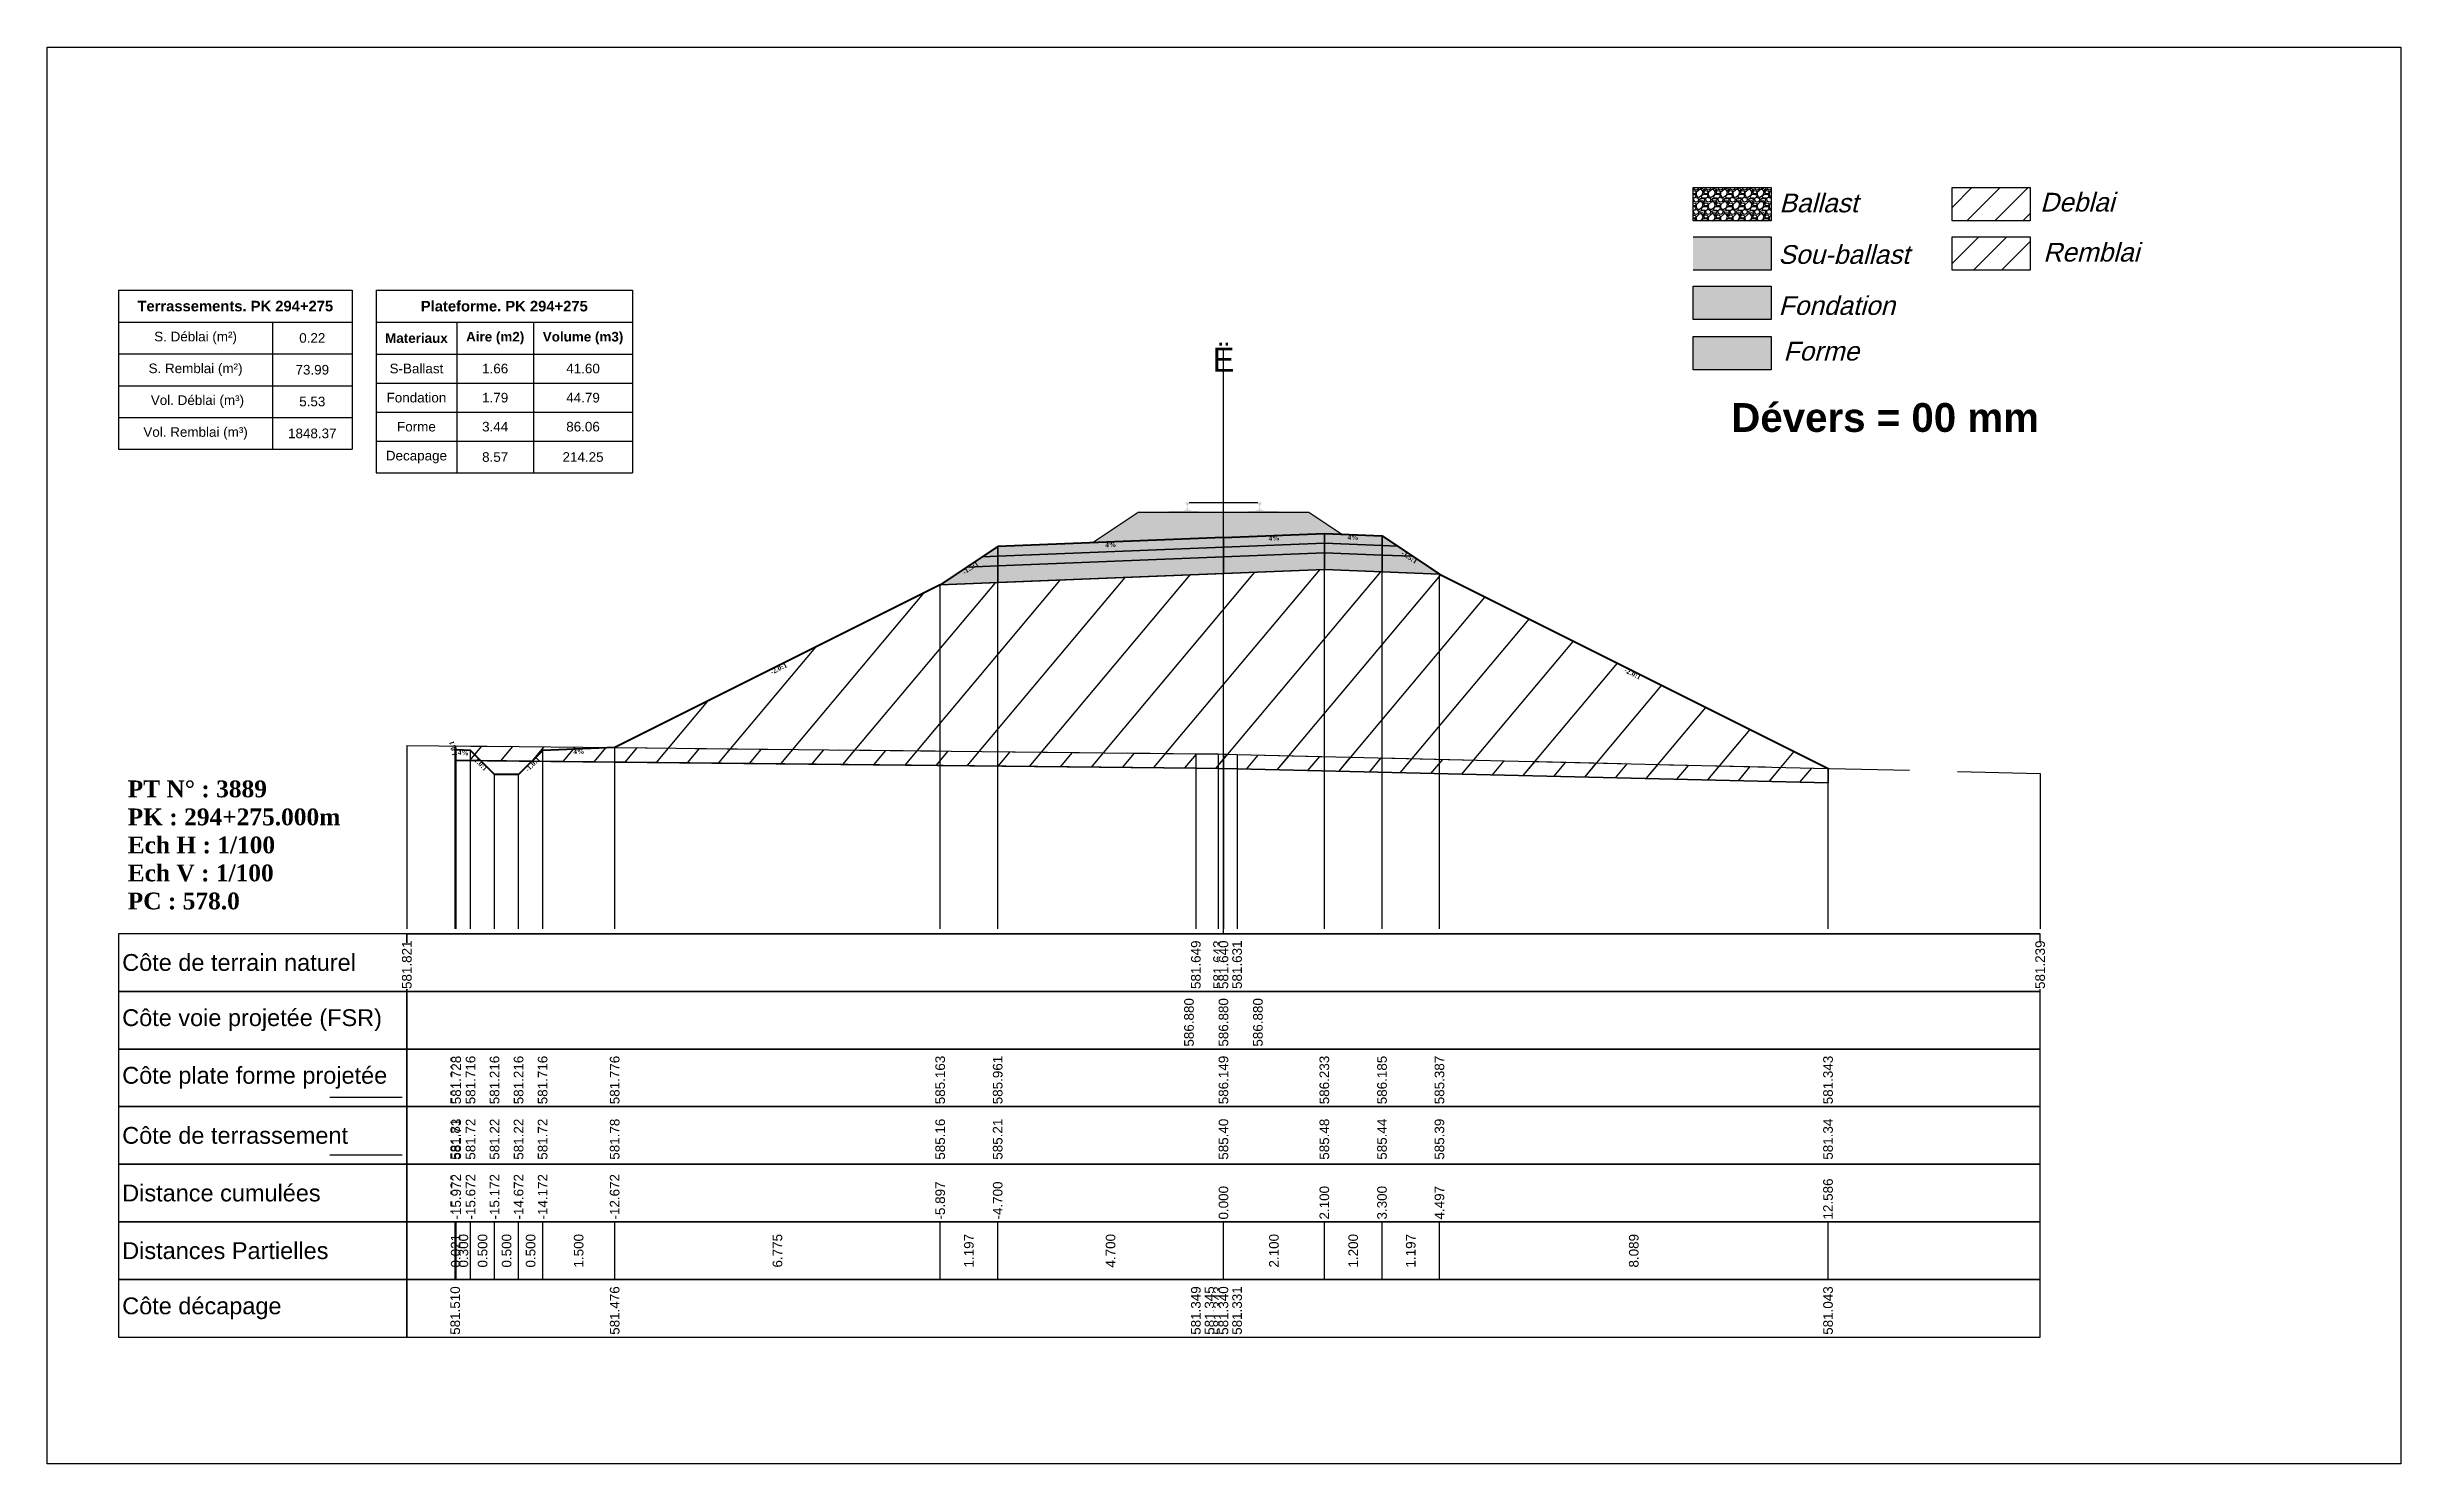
# Model space of a CAD drawing. Header units: millimetres. Extents: x 2762 to 3076, y 916 to 3305.
# Drawn here: x 2797.56 to 2846.56, y 1987.65 to 2017.15 of the extents above; entities that cross this region are included whole.
import ezdxf

# ---------------------------------------------------------------- set-up
doc = ezdxf.new("R2010")
doc.units = ezdxf.units.MM
doc.header["$LTSCALE"] = 2
doc.linetypes.add('CACHE', pattern=[9.525, 6.35, -3.175])
doc.linetypes.add('DASHED', pattern=[0.75, 0.5, -0.25])
for name, color, linetype in [('C-ANNO-TABL', 1, 'Continuous'), ('C-ANNO-TABL-TEXT', 150, 'Continuous'), ('C-ANNO-TABL-TITL', 150, 'Continuous'), ('C-ANNO-TABL-TTBL', 5, 'Continuous'), ('C-ROAD-CORR', 5, 'Continuous'), ('C-ROAD-SCTN', 7, 'Continuous')]:
    doc.layers.add(name, color=color, linetype=linetype)
doc.styles.add('ARIAL', font='arial.ttf')
doc.styles.add('C3D_Etiquette', font='romans.shx')
doc.styles.add('C3D_Profil_Travers', font='romans.shx')
doc.styles.get("Standard").update_dxf_attribs({"font": 'arial.ttf'})

msp = doc.modelspace()

# ---------------------------------------------------------------- texts
at = {"color": 7, "linetype": 'Continuous', "lineweight": -3}
for s, insert, char_height, attachment_point, style in [('{\\fWingdings|b0|i0|c2|p0;Ë}', (2822.055, 2010.384), 0.5, 8, 'C3D_Profil_Travers'), ('{\\fTimes New Roman|b1|i0|c0|p18;PT N° : 3889\\PPK : 294+275.000m\\PEch H : 1/100\\PEch V : 1/100\\PPC : 578.0}', (2799.243, 1999.184), 0.35, 7, 'C3D_Profil_Travers'), ('{\\fArial|b0|i0|c0|p34;Côte de terrain naturel}', (2799.129, 1998.084), 0.35, 4, 'C3D_Etiquette'), ('{\\fArial|b0|i0|c0|p34;Côte plate forme projetée}', (2799.129, 1995.684), 0.35, 4, 'C3D_Etiquette'), ('{\\fArial|b0|i0|c0|p34;Côte de terrassement}', (2799.129, 1994.484), 0.35, 4, 'C3D_Etiquette'), ('{\\fArial|b0|i0|c0|p34;Distance cumulées}', (2799.129, 1993.284), 0.35, 4, 'C3D_Etiquette'), ('{\\fArial|b0|i0|c0|p34;Distances Partielles}', (2799.129, 1992.084), 0.35, 4, 'C3D_Etiquette'), ('{\\fArial|b0|i0|c0|p34;Côte décapage}', (2799.129, 1990.884), 0.35, 4, 'C3D_Etiquette')]:
    msp.add_mtext(s, dxfattribs=dict(at, insert=insert, char_height=char_height, attachment_point=attachment_point, style=style))
at = {"insert": (2832.624, 2009.733), "char_height": 0.6, "attachment_point": 1}
msp.add_mtext_dynamic_manual_height_columns('{\\fArial|b1|i0|c0|p34;Dévers = 00 mm}', width=8.82587, gutter_width=1.25, heights=[0], dxfattribs=at)
at = {"color": 7, "linetype": 'Continuous', "lineweight": -3, "char_height": 0.1, "style": 'C3D_Etiquette'}
for s, insert, width, attachment_point, rotation in [('{\\fTimes New Roman|b1|i0|c0|p18;4%}', (2819.705, 2006.835), 0.42071, 2, 2.2906), ('{\\fTimes New Roman|b1|i0|c0|p18;4%}', (2823.105, 2006.971), 0.37094, 2, 2.2906), ('{\\fTimes New Roman|b1|i0|c0|p18;4%}', (2824.754, 2006.989), 0.42071, 2, 357.7094), ('{\\fTimes New Roman|b1|i0|c0|p18;-1.5:1}', (2825.951, 2006.567), 0.34598, 2, 326.3099), ('{\\fTimes New Roman|b1|i0|c0|p18;-1.5:1}', (2816.758, 2006.343), 0.34598, 2, 33.6901), ('{\\fTimes New Roman|b1|i0|c0|p18;-2.0:1}', (2812.772, 2004.25), 0.34598, 2, 26.5651), ('{\\fTimes New Roman|b1|i0|c0|p18;-2.0:1}', (2830.594, 2004.145), 0.34598, 2, 333.4349), ('{\\fTimes New Roman|b1|i0|c0|p18;1.0:1}', (2806.068, 2002.552), 0.29446, 8, 104.0362), ('{\\fTimes New Roman|b1|i0|c0|p18;4%}', (2806.232, 2002.502), 0.37094, 2, 357.7094), ('{\\fTimes New Roman|b1|i0|c0|p18;1.0:1}', (2806.63, 2002.247), 0.29001, 2, 315), ('{\\fTimes New Roman|b1|i0|c0|p18;-1.0:1}', (2807.635, 2002.247), 0.34598, 2, 45), ('{\\fTimes New Roman|b1|i0|c0|p18;4%}', (2808.633, 2002.526), 0.42071, 2, 2.2906)]:
    msp.add_mtext(s, dxfattribs=dict(at, insert=insert, width=width, attachment_point=attachment_point, rotation=rotation))
at = {"color": 7, "linetype": 'Continuous', "lineweight": -3, "insert": (2799.129, 1996.884), "char_height": 0.35, "attachment_point": 4}
msp.add_mtext('{\\fArial|b0|i0|c0|p34;Côte voie projetée (FSR)}', dxfattribs=at)
at = {"color": 7, "linetype": 'Continuous', "lineweight": -3, "char_height": 0.2, "rotation": 90, "style": 'C3D_Profil_Travers'}
for s, insert, attachment_point in [('{\\fArial|b0|i0|c0|p34;581.81}', (2806.062, 1993.979), 4), ('{\\fArial|b0|i0|c0|p34;581.73}', (2806.082, 1993.979), 4), ('{\\fArial|b0|i0|c0|p34;581.72}', (2806.382, 1993.979), 4), ('{\\fArial|b0|i0|c0|p34;581.22}', (2806.882, 1993.979), 4), ('{\\fArial|b0|i0|c0|p34;581.22}', (2807.382, 1993.979), 4), ('{\\fArial|b0|i0|c0|p34;581.72}', (2807.882, 1993.979), 4), ('{\\fArial|b0|i0|c0|p34;581.78}', (2809.382, 1993.979), 4), ('{\\fArial|b0|i0|c0|p34;585.16}', (2816.158, 1993.979), 4), ('{\\fArial|b0|i0|c0|p34;585.21}', (2817.355, 1993.979), 4), ('{\\fArial|b0|i0|c0|p34;585.40}', (2822.055, 1993.979), 4), ('{\\fArial|b0|i0|c0|p34;585.48}', (2824.155, 1993.979), 4), ('{\\fArial|b0|i0|c0|p34;585.44}', (2825.355, 1993.979), 4), ('{\\fArial|b0|i0|c0|p34;585.39}', (2826.551, 1993.979), 4), ('{\\fArial|b0|i0|c0|p34;581.34}', (2834.64, 1993.979), 4), ('{\\fArial|b0|i0|c0|p34;0.021}', (2806.072, 1992.084), 5), ('{\\fArial|b0|i0|c0|p34;0.300}', (2806.232, 1992.084), 5), ('{\\fArial|b0|i0|c0|p34;0.500}', (2806.632, 1992.084), 5), ('{\\fArial|b0|i0|c0|p34;0.500}', (2807.132, 1992.084), 5), ('{\\fArial|b0|i0|c0|p34;0.500}', (2807.632, 1992.084), 5), ('{\\fArial|b0|i0|c0|p34;1.500}', (2808.632, 1992.084), 5), ('{\\fArial|b0|i0|c0|p34;6.775}', (2812.77, 1992.084), 5), ('{\\fArial|b0|i0|c0|p34;1.197}', (2816.756, 1992.084), 5), ('{\\fArial|b0|i0|c0|p34;4.700}', (2819.705, 1992.084), 5), ('{\\fArial|b0|i0|c0|p34;2.100}', (2823.105, 1992.084), 5), ('{\\fArial|b0|i0|c0|p34;1.200}', (2824.755, 1992.084), 5), ('{\\fArial|b0|i0|c0|p34;1.197}', (2825.953, 1992.084), 5), ('{\\fArial|b0|i0|c0|p34;8.089}', (2830.596, 1992.084), 5)]:
    msp.add_mtext(s, dxfattribs=dict(at, insert=insert, attachment_point=attachment_point))
at = {"layer": 'C-ANNO-TABL-TEXT', "color": 7, "style": 'ARIAL', "oblique": 15}
for s, p in [('Ballast', (2833.624, 2013.705)), ('Deblai', (2839.054, 2013.721)), ('Sou-ballast', (2833.604, 2012.632)), ('Remblai', (2839.118, 2012.679)), ('Fondation', (2833.609, 2011.569)), ('Forme', (2833.709, 2010.619))]:
    msp.add_text(s, height=0.39, dxfattribs=at).set_placement(p)
at = {"layer": 'C-ANNO-TABL-TEXT', "color": 7, "linetype": 'Continuous', "lineweight": -3, "char_height": 0.2, "attachment_point": 5, "style": 'ARIAL'}
for s, insert in [('{\\fArial|b0|i0|c0|p34;\\C7;0.22}', (2803.086, 2011.088)), ('{\\fArial|b0|i0|c0|p34;\\C7;73.99}', (2803.086, 2010.426)), ('{\\fArial|b0|i0|c0|p34;\\C7;S-Ballast}', (2805.254, 2010.451)), ('{\\fArial|b0|i0|c0|p34;\\C7;1.66}', (2806.893, 2010.451)), ('{\\C18;\\c0;41.60}', (2808.722, 2010.451)), ('{\\fArial|b0|i0|c0|p34;\\C7;5.53}', (2803.086, 2009.764)), ('{\\fArial|b0|i0|c0|p34;\\C7;Fondation}', (2805.254, 2009.845)), ('{\\fArial|b0|i0|c0|p34;\\C7;1.79}', (2806.893, 2009.845)), ('{\\C18;\\c0;44.79}', (2808.722, 2009.845)), ('{\\fArial|b0|i0|c0|p34;\\C7;1848.37}', (2803.086, 2009.101)), ('{\\fArial|b0|i0|c0|p34;\\C7;Forme}', (2805.254, 2009.241)), ('{\\fArial|b0|i0|c0|p34;\\C7;3.44}', (2806.893, 2009.241)), ('{\\C18;\\c0;86.06}', (2808.722, 2009.241)), ('{\\fArial|b0|i0|c0|p34;\\C7;Decapage}', (2805.254, 2008.609)), ('{\\fArial|b0|i0|c0|p34;\\C7;8.57}', (2806.893, 2008.609)), ('{\\C18;\\c0;214.25}', (2808.722, 2008.609))]:
    msp.add_mtext(s, dxfattribs=dict(at, insert=insert))
at = {"layer": 'C-ANNO-TABL-TITL', "color": 7, "linetype": 'Continuous', "lineweight": -3, "attachment_point": 5, "style": 'ARIAL'}
for s, insert, char_height in [('{\\fArial|b1|i0|c0|p34;\\C7;Terrassements. PK 294+275}', (2801.483, 2011.751), 0.22), ('{\\fArial|b1|i0|c0|p34;\\C18;\\c0;Plateforme. PK 294+275}', (2807.083, 2011.75), 0.22), ('{\\fArial|b0|i0|c0|p34;\\C7;S. Déblai (m²) }', (2800.656, 2011.088), 0.2), ('{\\fArial|b1|i0|c0|p34;\\C7;Materiaux   }', (2805.254, 2011.085), 0.2), ('{\\fArial|b1|i0|c0|p34;\\C7;Aire (m2)}', (2806.893, 2011.085), 0.2), ('{\\fArial|b1|i0|c0|p34;\\C7;Volume (m3)}', (2808.722, 2011.085), 0.2), ('{\\fArial|b0|i0|c0|p34;\\C7;S. Remblai (m²) }', (2800.656, 2010.426), 0.2), ('{\\fArial|b0|i0|c0|p34;\\C7; Vol. Déblai (m³) }', (2800.656, 2009.764), 0.2), ('{\\fArial|b0|i0|c0|p34;\\C7;Vol. Remblai (m³)}', (2800.656, 2009.101), 0.2)]:
    msp.add_mtext(s, dxfattribs=dict(at, insert=insert, char_height=char_height))

# ---------------------------------------------------------------- hatches: boundary and pattern name
h = msp.add_hatch(color=11)
h.dxf.hatch_style = 1
h.paths.add_polyline_path([(2833.456, 2013.191), (2831.83, 2013.191), (2831.83, 2012.499), (2833.456, 2012.499)])
h = msp.add_hatch(color=30)
h.dxf.hatch_style = 1
h.paths.add_polyline_path([(2833.456, 2012.164), (2831.83, 2012.164), (2831.83, 2011.472), (2833.456, 2011.472)])
h = msp.add_hatch(color=83)
h.dxf.hatch_style = 1
h.paths.add_polyline_path([(2833.456, 2011.118), (2831.83, 2011.118), (2831.83, 2010.426), (2833.456, 2010.426)])
at = {"linetype": 'Continuous', "lineweight": -3}
msp.add_hatch(color=254, dxfattribs=at).paths.add_polyline_path([(2820.837, 2007.281), (2820.837, 2007.466), (2820.952, 2007.487), (2821.3, 2007.487), (2821.3, 2007.492), (2821.226, 2007.492), (2821.226, 2007.502), (2821.227, 2007.503), (2821.229, 2007.504), (2821.23, 2007.504), (2821.25, 2007.506), (2821.253, 2007.506), (2821.256, 2007.507), (2821.284, 2007.518), (2821.287, 2007.519), (2821.288, 2007.52), (2821.289, 2007.522), (2821.29, 2007.526), (2821.291, 2007.533), (2821.292, 2007.542), (2821.293, 2007.552), (2821.293, 2007.576), (2821.292, 2007.592), (2821.292, 2007.599), (2821.291, 2007.605), (2821.29, 2007.609), (2821.29, 2007.611), (2821.289, 2007.614), (2821.288, 2007.616), (2821.287, 2007.617), (2821.286, 2007.619), (2821.285, 2007.62), (2821.269, 2007.625), (2821.267, 2007.627), (2821.266, 2007.628), (2821.265, 2007.629), (2821.265, 2007.632), (2821.265, 2007.65), (2821.266, 2007.654), (2821.267, 2007.656), (2821.269, 2007.659), (2821.271, 2007.66), (2821.274, 2007.662), (2821.275, 2007.662), (2821.279, 2007.663), (2821.283, 2007.663), (2821.286, 2007.664), (2821.29, 2007.664), (2821.295, 2007.664), (2821.298, 2007.664), (2821.301, 2007.664), (2821.305, 2007.664), (2821.308, 2007.664), (2821.312, 2007.664), (2821.317, 2007.664), (2821.32, 2007.663), (2821.324, 2007.663), (2821.328, 2007.662), (2821.329, 2007.662), (2821.331, 2007.66), (2821.334, 2007.659), (2821.336, 2007.656), (2821.337, 2007.654), (2821.337, 2007.65), (2821.337, 2007.632), (2821.337, 2007.629), (2821.337, 2007.628), (2821.336, 2007.627), (2821.334, 2007.625), (2821.318, 2007.62), (2821.317, 2007.619), (2821.315, 2007.617), (2821.314, 2007.616), (2821.314, 2007.614), (2821.313, 2007.611), (2821.312, 2007.609), (2821.312, 2007.605), (2821.311, 2007.599), (2821.31, 2007.592), (2821.31, 2007.576), (2821.31, 2007.552), (2821.311, 2007.542), (2821.312, 2007.533), (2821.313, 2007.526), (2821.314, 2007.522), (2821.315, 2007.52), (2821.316, 2007.519), (2821.318, 2007.518), (2821.347, 2007.507), (2821.35, 2007.506), (2821.353, 2007.506), (2821.373, 2007.504), (2821.374, 2007.504), (2821.375, 2007.503), (2821.376, 2007.502), (2821.376, 2007.492), (2821.302, 2007.492), (2821.302, 2007.487), (2821.506, 2007.487), (2821.638, 2007.456), (2822.472, 2007.456), (2822.603, 2007.487), (2822.807, 2007.487), (2822.807, 2007.492), (2822.733, 2007.492), (2822.733, 2007.502), (2822.734, 2007.503), (2822.736, 2007.504), (2822.737, 2007.504), (2822.757, 2007.506), (2822.76, 2007.506), (2822.763, 2007.507), (2822.791, 2007.518), (2822.794, 2007.519), (2822.795, 2007.52), (2822.796, 2007.522), (2822.797, 2007.526), (2822.798, 2007.533), (2822.799, 2007.542), (2822.8, 2007.552), (2822.8, 2007.576), (2822.799, 2007.592), (2822.799, 2007.599), (2822.798, 2007.605), (2822.797, 2007.609), (2822.797, 2007.611), (2822.796, 2007.614), (2822.795, 2007.616), (2822.794, 2007.617), (2822.793, 2007.619), (2822.792, 2007.62), (2822.776, 2007.625), (2822.774, 2007.627), (2822.773, 2007.628), (2822.772, 2007.629), (2822.772, 2007.632), (2822.772, 2007.65), (2822.773, 2007.654), (2822.774, 2007.656), (2822.776, 2007.659), (2822.778, 2007.66), (2822.781, 2007.662), (2822.782, 2007.662), (2822.786, 2007.663), (2822.79, 2007.663), (2822.793, 2007.664), (2822.797, 2007.664), (2822.802, 2007.664), (2822.805, 2007.664), (2822.808, 2007.664), (2822.812, 2007.664), (2822.815, 2007.664), (2822.819, 2007.664), (2822.824, 2007.664), (2822.827, 2007.663), (2822.831, 2007.663), (2822.835, 2007.662), (2822.836, 2007.662), (2822.838, 2007.66), (2822.841, 2007.659), (2822.843, 2007.656), (2822.844, 2007.654), (2822.844, 2007.65), (2822.844, 2007.632), (2822.844, 2007.629), (2822.844, 2007.628), (2822.843, 2007.627), (2822.841, 2007.625), (2822.825, 2007.62), (2822.824, 2007.619), (2822.822, 2007.617), (2822.821, 2007.616), (2822.821, 2007.614), (2822.82, 2007.611), (2822.819, 2007.609), (2822.819, 2007.605), (2822.818, 2007.599), (2822.817, 2007.592), (2822.817, 2007.576), (2822.817, 2007.552), (2822.818, 2007.542), (2822.819, 2007.533), (2822.82, 2007.526), (2822.821, 2007.522), (2822.822, 2007.52), (2822.823, 2007.519), (2822.825, 2007.518), (2822.854, 2007.507), (2822.857, 2007.506), (2822.86, 2007.506), (2822.88, 2007.504), (2822.881, 2007.504), (2822.882, 2007.503), (2822.883, 2007.502), (2822.883, 2007.492), (2822.809, 2007.492), (2822.809, 2007.487), (2823.157, 2007.487), (2823.272, 2007.466), (2823.272, 2007.281)])
h = msp.add_hatch(dxfattribs=at)
h.set_pattern_fill('GRAVEL', color=252, scale=0.009, style=0)
h.set_pattern_definition([(228.0128, (2819.486781, 2007.052389), (-1.8288, -2.0574), [0.030755, -3.0447435]), (184.96974, (2819.466207, 2007.029529), (2.743199999, 0.228600013), [0.0527764, -5.2248644]), (132.51045, (2819.413629, 2007.024957), (2.286, -2.5146), [0.0372133, -3.684125]), (267.2737, (2819.324475, 2006.967807), (0.2286, 4.572), [0.0480604, -4.7579794]), (292.83365, (2819.322189, 2006.919801), (-1.143, 2.7432), [0.047127, -4.6655827]), (357.2737, (2819.340477, 2006.876367), (-4.572, 0.2286), [0.0480604, -4.7579794]), (37.69424, (2819.388483, 2006.8740806), (-2.9718, -2.286), [0.0635574, -6.2921804]), (72.25533, (2819.438775, 2006.912943), (1.6002, 5.0292), [0.0600048, -5.940473]), (121.42957, (2819.457063, 2006.970093), (-1.8288, 2.9718), [0.048223, -4.774099]), (175.23636, (2819.431917, 2007.01124), (2.5146, -0.2286), [0.055054, -2.697654]), (222.39744, (2819.377053, 2007.0158126), (-2.7432, -2.5146), [0.071197, -7.0485095]), (138.81407, (2819.55079, 2006.96552), (-1.6002, 1.3716), [0.0243004, -2.405751]), (171.46923, (2819.532501, 2006.981523), (2.9718, -0.4572), [0.0462314, -4.5769175]), (225, (2819.48678, 2006.98838), (-3e-17, -0.2286), [0.032329, -0.29096]), (203.1986, (2819.47078, 2007.015813), (1.143, 0.4572), [0.01741, -1.723556]), (291.8014, (2819.454777, 2007.008955), (-0.2286, 0.6858), [0.024621, -1.206428]), (30.9638, (2819.46392, 2006.986095), (0.6858, 0.4572), [0.039989, -1.292967]), (161.565, (2819.49821, 2007.00667), (0.4572, -0.2286), [0.028916, -0.693981]), (16.38954, (2819.322189, 2007.008955), (2.286, 0.6858), [0.040508, -4.0102944]), (70.34618, (2819.361051, 2007.020385), (-0.9144, -2.5146), [0.033984, -3.3643994]), (293.1986, (2819.49821, 2007.05239), (-0.4572, 1.143), [0.034819, -1.7061465]), (343.61046, (2819.511927, 2007.020385), (-2.286, 0.6858), [0.040508, -4.0102944]), (339.44395, (2819.32219, 2006.867223), (-1.143, 0.4572), [0.039063, -1.914096]), (294.77514, (2819.358765, 2006.853507), (-1.143, 2.5146), [0.0327305, -3.2403234]), (66.8014, (2819.500497, 2006.82379), (0.4572, 1.143), [0.034819, -1.7061465]), (17.35402, (2819.514213, 2006.855793), (-2.9718, -0.9144), [0.0383204, -3.793714]), (69.44395, (2819.388483, 2006.823789), (-0.4572, -1.143), [0.0195316, -1.933628]), (101.3099, (2819.48678, 2006.82379), (-0.2286, 0.9144), [0.011656, -1.1539795]), (165.9638, (2819.484495, 2006.83522), (0.6858, -0.2286), [0.047127, -0.895415]), (186.009, (2819.438775, 2006.846649), (2.286, 0.2286), [0.043674, -4.323723]), (303.69, (2819.46392, 2006.96552), (-0.2286, 0.4572), [0.032969, -0.79126]), (353.15723, (2819.482209, 2006.938089), (3.8862, -0.4572), [0.05756, -5.698441]), (60.9454, (2819.53936, 2006.93123), (-0.9144, -1.6002), [0.023536, -2.330045]), (90, (2819.5508, 2006.9518), (-0.2286, 0.2286), [0.013716, -0.214884]), (120.25644, (2819.434203, 2006.853507), (0.9144, -1.6002), [0.031758, -3.1440547]), (48.0128, (2819.418201, 2006.880939), (1.8288, 2.0574), [0.06151, -3.0139886]), (0, (2819.45935, 2006.92666), (0.2286, 0.2286), [0.059436, -0.169164]), (325.30485, (2819.518785, 2006.926659), (2.286, -1.6002), [0.036145, -3.5783385]), (254.0546, (2819.548503, 2006.906085), (-0.2286, -0.9144), [0.033285, -1.6309485]), (207.64598, (2819.539359, 2006.874081), (-4.3434, -2.286), [0.054193, -5.365122]), (175.42608, (2819.491353, 2006.848935), (-2.9718, 0.2286), [0.0573327, -5.675926])])
h.paths.add_polyline_path([(2819.322, 2006.824), (2820.28, 2007.462), (2823.83, 2007.462), (2824.519, 2007.003), (2824.155, 2007.017)])
h = msp.add_hatch(color=83, dxfattribs=at)
h.paths.add_polyline_path([(2825.355, 2006.219), (2825.355, 2006.569), (2825.993, 2006.544), (2826.551, 2006.171)])
h.paths.add_polyline_path([(2824.155, 2006.267), (2824.155, 2006.617), (2825.355, 2006.569), (2825.355, 2006.219)])
h.paths.add_polyline_path([(2822.055, 2006.183), (2822.055, 2006.533), (2824.155, 2006.617), (2824.155, 2006.267)])
h.paths.add_polyline_path([(2817.355, 2005.995), (2817.355, 2006.345), (2822.055, 2006.533), (2822.055, 2006.183)])
h.paths.add_polyline_path([(2816.158, 2005.947), (2816.716, 2006.32), (2817.355, 2006.345), (2817.355, 2005.995)])
h = msp.add_hatch(color=30, dxfattribs=at)
h.paths.add_polyline_path([(2825.355, 2006.569), (2825.355, 2006.769), (2825.674, 2006.756), (2825.993, 2006.544)])
h.paths.add_polyline_path([(2824.155, 2006.617), (2824.155, 2006.817), (2825.355, 2006.769), (2825.355, 2006.569)])
h.paths.add_polyline_path([(2822.055, 2006.533), (2822.055, 2006.733), (2824.155, 2006.817), (2824.155, 2006.617)])
h.paths.add_polyline_path([(2817.355, 2006.345), (2817.355, 2006.545), (2822.055, 2006.733), (2822.055, 2006.533)])
h.paths.add_polyline_path([(2816.716, 2006.32), (2817.035, 2006.532), (2817.355, 2006.545), (2817.355, 2006.345)])
h = msp.add_hatch(color=11, dxfattribs=at)
h.paths.add_polyline_path([(2825.355, 2006.769), (2825.355, 2006.969), (2825.674, 2006.756)])
h.paths.add_polyline_path([(2824.155, 2006.817), (2824.155, 2007.017), (2825.355, 2006.969), (2825.355, 2006.769)])
h.paths.add_polyline_path([(2822.055, 2006.733), (2822.055, 2006.933), (2824.155, 2007.017), (2824.155, 2006.817)])
h.paths.add_polyline_path([(2817.355, 2006.545), (2817.355, 2006.745), (2822.055, 2006.933), (2822.055, 2006.733)])
h.paths.add_polyline_path([(2817.035, 2006.532), (2817.355, 2006.745), (2817.355, 2006.545)])
h = msp.add_hatch(dxfattribs=at)
h.set_pattern_fill('_U', color=3, angle=50, style=0, pattern_type=0)
h.set_pattern_definition([(50, (2807.6604, 2002.2775), (-0.766044, 0.642788), [])])
h.paths.add_polyline_path([(2807.66, 2002.278), (2807.882, 2002.5), (2809.382, 2002.56), (2816.158, 2005.947), (2824.155, 2006.267), (2826.551, 2006.171), (2834.64, 2002.127), (2834.64, 2001.827), (2822.338, 2002.115), (2821.942, 2002.127), (2821.48, 2002.133)])
h.paths.add_polyline_path([(2806.062, 2002.294), (2806.062, 2002.594), (2806.082, 2002.512), (2806.382, 2002.5), (2806.593, 2002.289)])
h = msp.add_hatch(dxfattribs=at)
h.set_pattern_fill('_U', color=150, scale=0.5, angle=50, style=0, pattern_type=0)
h.set_pattern_definition([(50, (2807.6604, 2002.2775), (-0.383022, 0.321394), [])])
h.paths.add_polyline_path([(2807.66, 2002.278), (2807.882, 2002.5), (2809.382, 2002.56), (2821.48, 2002.433), (2821.942, 2002.427), (2822.338, 2002.415), (2834.64, 2002.127), (2834.64, 2001.827), (2822.338, 2002.115), (2821.942, 2002.127), (2821.48, 2002.133)])
h.paths.add_polyline_path([(2806.062, 2002.594), (2809.382, 2002.56), (2807.882, 2002.5), (2807.66, 2002.278), (2806.593, 2002.289), (2806.382, 2002.5), (2806.082, 2002.512)])
h.paths.add_polyline_path([(2806.062, 2002.294), (2806.062, 2002.594), (2806.082, 2002.512), (2806.382, 2002.5), (2806.593, 2002.289)])

# ---------------------------------------------------------------- linework, layer by layer
for p, q in [((2831.83, 2014.219), (2833.456, 2014.219)), ((2831.83, 2014.219), (2833.456, 2014.219)), ((2831.83, 2013.527), (2831.83, 2014.219)), ((2833.456, 2014.219), (2833.456, 2013.527)), ((2833.456, 2014.219), (2833.456, 2013.527)), ((2837.223, 2014.219), (2838.849, 2014.219)), ((2837.223, 2013.527), (2837.223, 2014.219)), ((2838.849, 2014.219), (2838.849, 2013.527)), ((2833.456, 2013.527), (2831.83, 2013.527)), ((2833.456, 2013.527), (2831.83, 2013.527)), ((2838.849, 2013.527), (2837.223, 2013.527)), ((2831.83, 2013.191), (2833.456, 2013.191)), ((2833.456, 2013.191), (2833.456, 2012.499)), ((2837.223, 2013.191), (2838.849, 2013.191)), ((2837.223, 2012.499), (2837.223, 2013.191)), ((2838.849, 2013.191), (2838.849, 2012.499)), ((2833.456, 2012.499), (2831.83, 2012.499)), ((2838.849, 2012.499), (2837.223, 2012.499)), ((2831.83, 2012.164), (2833.456, 2012.164)), ((2831.83, 2011.472), (2831.83, 2012.164)), ((2833.456, 2012.164), (2833.456, 2011.472)), ((2833.456, 2011.472), (2831.83, 2011.472)), ((2831.83, 2011.118), (2833.456, 2011.118)), ((2831.83, 2010.426), (2831.83, 2011.118)), ((2833.456, 2011.118), (2833.456, 2010.426)), ((2833.456, 2010.426), (2831.83, 2010.426))]:
    msp.add_line(p, q)
at = {"linetype": 'Continuous'}
for p, q in [((2831.833, 2014.172), (2831.83, 2014.173)), ((2831.83, 2014.17), (2831.833, 2014.172)), ((2831.87, 2014.144), (2831.83, 2014.15)), ((2831.83, 2014.104), (2831.88, 2014.098)), ((2831.83, 2014.083), (2831.856, 2014.083)), ((2831.882, 2014.019), (2831.83, 2013.992)), ((2831.833, 2013.918), (2831.83, 2013.919)), ((2831.83, 2013.916), (2831.833, 2013.918)), ((2831.834, 2013.969), (2831.849, 2013.934)), ((2831.835, 2013.969), (2831.851, 2014.005)), ((2831.836, 2014.219), (2831.849, 2014.188)), ((2831.848, 2014.188), (2831.891, 2014.175)), ((2831.848, 2013.934), (2831.891, 2013.921)), ((2831.851, 2014.005), (2831.892, 2014.018)), ((2831.855, 2014.086), (2831.889, 2014.063)), ((2831.893, 2014.128), (2831.872, 2014.145)), ((2831.879, 2014.088), (2831.892, 2014.111)), ((2831.889, 2014.061), (2831.879, 2014.025)), ((2831.891, 2014.175), (2831.935, 2014.188)), ((2831.891, 2014.016), (2831.932, 2014.001)), ((2831.891, 2013.921), (2831.935, 2013.934)), ((2831.894, 2014.129), (2831.892, 2014.076)), ((2831.892, 2014.111), (2831.892, 2014.127)), ((2831.892, 2014.076), (2831.912, 2014.028)), ((2831.959, 2014.175), (2831.9, 2014.122)), ((2831.959, 2013.921), (2831.9, 2013.868)), ((2831.912, 2014.025), (2831.965, 2014.022)), ((2831.931, 2014.003), (2831.946, 2013.97)), ((2831.935, 2014.187), (2831.946, 2014.219)), ((2831.935, 2013.933), (2831.948, 2013.969)), ((2832.012, 2014.175), (2831.951, 2014.18)), ((2832.012, 2013.921), (2831.951, 2013.926)), ((2831.992, 2013.939), (2831.964, 2013.969)), ((2831.965, 2014.025), (2832.021, 2014.068)), ((2831.965, 2013.969), (2831.973, 2013.989)), ((2831.992, 2014.193), (2831.968, 2014.219)), ((2832.021, 2013.989), (2831.973, 2013.984)), ((2832.035, 2014.199), (2831.977, 2014.194)), ((2832.035, 2013.945), (2831.977, 2013.94)), ((2831.999, 2014.033), (2832.044, 2014.083)), ((2832.018, 2014.003), (2832, 2014.034)), ((2832.039, 2014.131), (2832.011, 2014.176)), ((2832.039, 2013.877), (2832.011, 2013.922)), ((2832.08, 2013.999), (2832.016, 2014.004)), ((2832.021, 2014.068), (2832.041, 2014.132)), ((2832.072, 2013.982), (2832.021, 2013.994)), ((2832.038, 2014.175), (2832.048, 2014.15)), ((2832.038, 2013.921), (2832.048, 2013.896)), ((2832.057, 2014.183), (2832.039, 2014.176)), ((2832.057, 2013.929), (2832.039, 2013.922)), ((2832.044, 2014.083), (2832.11, 2014.083)), ((2832.049, 2014.149), (2832.087, 2014.172)), ((2832.074, 2014.152), (2832.049, 2014.127)), ((2832.049, 2014.127), (2832.069, 2014.096)), ((2832.049, 2013.895), (2832.087, 2013.918)), ((2832.069, 2014.219), (2832.051, 2014.198)), ((2832.069, 2014.219), (2832.051, 2014.198)), ((2832.074, 2013.97), (2832.051, 2013.944)), ((2832.087, 2014.172), (2832.056, 2014.182)), ((2832.087, 2013.918), (2832.056, 2013.928)), ((2832.07, 2014.106), (2832.134, 2014.098)), ((2832.074, 2013.969), (2832.072, 2013.982)), ((2832.124, 2014.144), (2832.074, 2014.151)), ((2832.124, 2014.144), (2832.074, 2014.151)), ((2832.136, 2014.019), (2832.083, 2013.991)), ((2832.088, 2013.969), (2832.103, 2013.934)), ((2832.089, 2013.969), (2832.105, 2014.005)), ((2832.09, 2014.219), (2832.103, 2014.188)), ((2832.09, 2014.219), (2832.103, 2014.188)), ((2832.102, 2014.188), (2832.145, 2014.175)), ((2832.102, 2014.188), (2832.145, 2014.175)), ((2832.102, 2013.934), (2832.145, 2013.921)), ((2832.105, 2014.005), (2832.146, 2014.018)), ((2832.109, 2014.086), (2832.143, 2014.063)), ((2832.147, 2014.128), (2832.126, 2014.145)), ((2832.147, 2014.128), (2832.126, 2014.145)), ((2832.133, 2014.088), (2832.146, 2014.111)), ((2832.143, 2014.061), (2832.133, 2014.025)), ((2832.145, 2014.175), (2832.189, 2014.188)), ((2832.145, 2014.175), (2832.189, 2014.188)), ((2832.145, 2014.016), (2832.186, 2014.001)), ((2832.145, 2013.921), (2832.189, 2013.934)), ((2832.148, 2014.129), (2832.146, 2014.076)), ((2832.148, 2014.129), (2832.146, 2014.076)), ((2832.146, 2014.111), (2832.146, 2014.127)), ((2832.146, 2014.111), (2832.146, 2014.127)), ((2832.146, 2014.076), (2832.166, 2014.028)), ((2832.213, 2014.175), (2832.154, 2014.122)), ((2832.213, 2014.175), (2832.154, 2014.122)), ((2832.213, 2013.921), (2832.154, 2013.868)), ((2832.166, 2014.025), (2832.219, 2014.022)), ((2832.185, 2014.003), (2832.2, 2013.97)), ((2832.189, 2014.187), (2832.2, 2014.219)), ((2832.189, 2014.187), (2832.2, 2014.219)), ((2832.189, 2013.933), (2832.202, 2013.969)), ((2832.266, 2014.175), (2832.205, 2014.18)), ((2832.266, 2014.175), (2832.205, 2014.18)), ((2832.266, 2013.921), (2832.205, 2013.926)), ((2832.246, 2013.939), (2832.218, 2013.969)), ((2832.219, 2014.025), (2832.275, 2014.068)), ((2832.219, 2014.025), (2832.275, 2014.068)), ((2832.219, 2013.969), (2832.227, 2013.989)), ((2832.246, 2014.193), (2832.222, 2014.219)), ((2832.246, 2014.193), (2832.222, 2014.219)), ((2832.275, 2013.989), (2832.227, 2013.984)), ((2832.289, 2014.199), (2832.231, 2014.194)), ((2832.289, 2014.199), (2832.231, 2014.194)), ((2832.289, 2013.945), (2832.231, 2013.94)), ((2832.253, 2014.033), (2832.298, 2014.083)), ((2832.253, 2014.033), (2832.298, 2014.083)), ((2832.272, 2014.003), (2832.254, 2014.034)), ((2832.272, 2014.003), (2832.254, 2014.034)), ((2832.293, 2014.131), (2832.265, 2014.176)), ((2832.293, 2014.131), (2832.265, 2014.176)), ((2832.293, 2013.877), (2832.265, 2013.922)), ((2832.334, 2013.999), (2832.27, 2014.004)), ((2832.334, 2013.999), (2832.27, 2014.004)), ((2832.275, 2014.068), (2832.295, 2014.132)), ((2832.275, 2014.068), (2832.295, 2014.132)), ((2832.326, 2013.982), (2832.275, 2013.994)), ((2832.326, 2013.982), (2832.275, 2013.994)), ((2832.292, 2014.175), (2832.302, 2014.15)), ((2832.292, 2014.175), (2832.302, 2014.15)), ((2832.292, 2013.921), (2832.302, 2013.896)), ((2832.311, 2014.183), (2832.293, 2014.176)), ((2832.311, 2014.183), (2832.293, 2014.176)), ((2832.311, 2013.929), (2832.293, 2013.922)), ((2832.298, 2014.083), (2832.364, 2014.083)), ((2832.298, 2014.083), (2832.364, 2014.083)), ((2832.303, 2014.149), (2832.341, 2014.172)), ((2832.303, 2014.149), (2832.341, 2014.172)), ((2832.328, 2014.152), (2832.303, 2014.127)), ((2832.328, 2014.152), (2832.303, 2014.127)), ((2832.303, 2014.127), (2832.323, 2014.096)), ((2832.303, 2014.127), (2832.323, 2014.096)), ((2832.303, 2013.895), (2832.341, 2013.918)), ((2832.323, 2014.219), (2832.305, 2014.198)), ((2832.323, 2014.219), (2832.305, 2014.198)), ((2832.328, 2013.97), (2832.305, 2013.944)), ((2832.328, 2013.97), (2832.305, 2013.944)), ((2832.341, 2014.172), (2832.31, 2014.182)), ((2832.341, 2014.172), (2832.31, 2014.182)), ((2832.341, 2013.918), (2832.31, 2013.928)), ((2832.324, 2014.106), (2832.388, 2014.098)), ((2832.324, 2014.106), (2832.388, 2014.098)), ((2832.328, 2013.969), (2832.326, 2013.982)), ((2832.328, 2013.969), (2832.326, 2013.982)), ((2832.378, 2014.144), (2832.328, 2014.151)), ((2832.378, 2014.144), (2832.328, 2014.151)), ((2832.39, 2014.019), (2832.337, 2013.991)), ((2832.39, 2014.019), (2832.337, 2013.991)), ((2832.342, 2013.969), (2832.357, 2013.934)), ((2832.342, 2013.969), (2832.357, 2013.934)), ((2832.343, 2013.969), (2832.359, 2014.005)), ((2832.343, 2013.969), (2832.359, 2014.005)), ((2832.344, 2014.219), (2832.357, 2014.188)), ((2832.344, 2014.219), (2832.357, 2014.188)), ((2832.356, 2014.188), (2832.399, 2014.175)), ((2832.356, 2014.188), (2832.399, 2014.175)), ((2832.356, 2013.934), (2832.399, 2013.921)), ((2832.356, 2013.934), (2832.399, 2013.921)), ((2832.359, 2014.005), (2832.4, 2014.018)), ((2832.359, 2014.005), (2832.4, 2014.018)), ((2832.363, 2014.086), (2832.397, 2014.063)), ((2832.363, 2014.086), (2832.397, 2014.063)), ((2832.401, 2014.128), (2832.38, 2014.145)), ((2832.401, 2014.128), (2832.38, 2014.145)), ((2832.387, 2014.088), (2832.4, 2014.111)), ((2832.387, 2014.088), (2832.4, 2014.111)), ((2832.397, 2014.061), (2832.387, 2014.025)), ((2832.397, 2014.061), (2832.387, 2014.025)), ((2832.399, 2014.175), (2832.443, 2014.188)), ((2832.399, 2014.175), (2832.443, 2014.188)), ((2832.399, 2014.016), (2832.44, 2014.001)), ((2832.399, 2014.016), (2832.44, 2014.001)), ((2832.399, 2013.921), (2832.443, 2013.934)), ((2832.399, 2013.921), (2832.443, 2013.934)), ((2832.402, 2014.129), (2832.4, 2014.076)), ((2832.402, 2014.129), (2832.4, 2014.076)), ((2832.4, 2014.111), (2832.4, 2014.127)), ((2832.4, 2014.111), (2832.4, 2014.127)), ((2832.4, 2014.076), (2832.42, 2014.028)), ((2832.4, 2014.076), (2832.42, 2014.028)), ((2832.467, 2014.175), (2832.408, 2014.122)), ((2832.467, 2014.175), (2832.408, 2014.122)), ((2832.467, 2013.921), (2832.408, 2013.868)), ((2832.467, 2013.921), (2832.408, 2013.868)), ((2832.42, 2014.025), (2832.473, 2014.022)), ((2832.42, 2014.025), (2832.473, 2014.022)), ((2832.439, 2014.003), (2832.454, 2013.97)), ((2832.439, 2014.003), (2832.454, 2013.97)), ((2832.443, 2014.187), (2832.454, 2014.219)), ((2832.443, 2014.187), (2832.454, 2014.219)), ((2832.443, 2013.933), (2832.456, 2013.969)), ((2832.443, 2013.933), (2832.456, 2013.969)), ((2832.52, 2014.175), (2832.459, 2014.18)), ((2832.52, 2014.175), (2832.459, 2014.18)), ((2832.52, 2013.921), (2832.459, 2013.926)), ((2832.52, 2013.921), (2832.459, 2013.926)), ((2832.5, 2013.939), (2832.472, 2013.969)), ((2832.5, 2013.939), (2832.472, 2013.969)), ((2832.473, 2014.025), (2832.529, 2014.068)), ((2832.473, 2014.025), (2832.529, 2014.068)), ((2832.473, 2013.969), (2832.481, 2013.989)), ((2832.473, 2013.969), (2832.481, 2013.989)), ((2832.5, 2014.193), (2832.476, 2014.219)), ((2832.5, 2014.193), (2832.476, 2014.219)), ((2832.529, 2013.989), (2832.481, 2013.984)), ((2832.529, 2013.989), (2832.481, 2013.984)), ((2832.543, 2014.199), (2832.485, 2014.194)), ((2832.543, 2014.199), (2832.485, 2014.194)), ((2832.543, 2013.945), (2832.485, 2013.94)), ((2832.543, 2013.945), (2832.485, 2013.94)), ((2832.507, 2014.033), (2832.552, 2014.083)), ((2832.507, 2014.033), (2832.552, 2014.083)), ((2832.526, 2014.003), (2832.508, 2014.034)), ((2832.526, 2014.003), (2832.508, 2014.034)), ((2832.547, 2014.131), (2832.519, 2014.176)), ((2832.547, 2014.131), (2832.519, 2014.176)), ((2832.547, 2013.877), (2832.519, 2013.922)), ((2832.547, 2013.877), (2832.519, 2013.922)), ((2832.588, 2013.999), (2832.524, 2014.004)), ((2832.588, 2013.999), (2832.524, 2014.004)), ((2832.529, 2014.068), (2832.549, 2014.132)), ((2832.529, 2014.068), (2832.549, 2014.132)), ((2832.58, 2013.982), (2832.529, 2013.994)), ((2832.58, 2013.982), (2832.529, 2013.994)), ((2832.546, 2014.175), (2832.556, 2014.15)), ((2832.546, 2014.175), (2832.556, 2014.15)), ((2832.546, 2013.921), (2832.556, 2013.896)), ((2832.546, 2013.921), (2832.556, 2013.896)), ((2832.565, 2014.183), (2832.547, 2014.176)), ((2832.565, 2014.183), (2832.547, 2014.176)), ((2832.565, 2013.929), (2832.547, 2013.922)), ((2832.565, 2013.929), (2832.547, 2013.922)), ((2832.552, 2014.083), (2832.618, 2014.083)), ((2832.552, 2014.083), (2832.618, 2014.083)), ((2832.557, 2014.149), (2832.595, 2014.172)), ((2832.557, 2014.149), (2832.595, 2014.172)), ((2832.582, 2014.152), (2832.557, 2014.127)), ((2832.582, 2014.152), (2832.557, 2014.127)), ((2832.557, 2014.127), (2832.577, 2014.096)), ((2832.557, 2014.127), (2832.577, 2014.096)), ((2832.557, 2013.895), (2832.595, 2013.918)), ((2832.557, 2013.895), (2832.595, 2013.918)), ((2832.577, 2014.219), (2832.559, 2014.198)), ((2832.577, 2014.219), (2832.559, 2014.198)), ((2832.582, 2013.97), (2832.559, 2013.944)), ((2832.582, 2013.97), (2832.559, 2013.944)), ((2832.595, 2014.172), (2832.564, 2014.182)), ((2832.595, 2014.172), (2832.564, 2014.182)), ((2832.595, 2013.918), (2832.564, 2013.928)), ((2832.595, 2013.918), (2832.564, 2013.928)), ((2832.578, 2014.106), (2832.642, 2014.098)), ((2832.578, 2014.106), (2832.642, 2014.098)), ((2832.582, 2013.969), (2832.58, 2013.982)), ((2832.582, 2013.969), (2832.58, 2013.982)), ((2832.632, 2014.144), (2832.582, 2014.151)), ((2832.632, 2014.144), (2832.582, 2014.151)), ((2832.644, 2014.019), (2832.591, 2013.991)), ((2832.644, 2014.019), (2832.591, 2013.991)), ((2832.596, 2013.969), (2832.611, 2013.934)), ((2832.596, 2013.969), (2832.611, 2013.934)), ((2832.597, 2013.969), (2832.613, 2014.005)), ((2832.597, 2013.969), (2832.613, 2014.005)), ((2832.598, 2014.219), (2832.611, 2014.188)), ((2832.598, 2014.219), (2832.611, 2014.188)), ((2832.61, 2014.188), (2832.653, 2014.175)), ((2832.61, 2014.188), (2832.653, 2014.175)), ((2832.61, 2013.934), (2832.653, 2013.921)), ((2832.61, 2013.934), (2832.653, 2013.921)), ((2832.613, 2014.005), (2832.654, 2014.018)), ((2832.613, 2014.005), (2832.654, 2014.018)), ((2832.617, 2014.086), (2832.651, 2014.063)), ((2832.617, 2014.086), (2832.651, 2014.063)), ((2832.655, 2014.128), (2832.634, 2014.145)), ((2832.655, 2014.128), (2832.634, 2014.145)), ((2832.641, 2014.088), (2832.654, 2014.111)), ((2832.641, 2014.088), (2832.654, 2014.111)), ((2832.651, 2014.061), (2832.641, 2014.025)), ((2832.651, 2014.061), (2832.641, 2014.025)), ((2832.653, 2014.175), (2832.697, 2014.188)), ((2832.653, 2014.175), (2832.697, 2014.188)), ((2832.653, 2014.016), (2832.694, 2014.001)), ((2832.653, 2014.016), (2832.694, 2014.001)), ((2832.653, 2013.921), (2832.697, 2013.934)), ((2832.653, 2013.921), (2832.697, 2013.934)), ((2832.656, 2014.129), (2832.654, 2014.076)), ((2832.656, 2014.129), (2832.654, 2014.076)), ((2832.654, 2014.111), (2832.654, 2014.127)), ((2832.654, 2014.111), (2832.654, 2014.127)), ((2832.654, 2014.076), (2832.674, 2014.028)), ((2832.654, 2014.076), (2832.674, 2014.028)), ((2832.721, 2014.175), (2832.662, 2014.122)), ((2832.721, 2014.175), (2832.662, 2014.122)), ((2832.721, 2013.921), (2832.662, 2013.868)), ((2832.721, 2013.921), (2832.662, 2013.868)), ((2832.674, 2014.025), (2832.727, 2014.022)), ((2832.674, 2014.025), (2832.727, 2014.022)), ((2832.693, 2014.003), (2832.708, 2013.97)), ((2832.693, 2014.003), (2832.708, 2013.97)), ((2832.697, 2014.187), (2832.708, 2014.219)), ((2832.697, 2014.187), (2832.708, 2014.219)), ((2832.697, 2013.933), (2832.71, 2013.969)), ((2832.697, 2013.933), (2832.71, 2013.969)), ((2832.774, 2014.175), (2832.713, 2014.18)), ((2832.774, 2014.175), (2832.713, 2014.18)), ((2832.774, 2013.921), (2832.713, 2013.926)), ((2832.774, 2013.921), (2832.713, 2013.926)), ((2832.754, 2013.939), (2832.726, 2013.969)), ((2832.754, 2013.939), (2832.726, 2013.969)), ((2832.727, 2014.025), (2832.783, 2014.068)), ((2832.727, 2014.025), (2832.783, 2014.068)), ((2832.727, 2013.969), (2832.735, 2013.989)), ((2832.727, 2013.969), (2832.735, 2013.989)), ((2832.754, 2014.193), (2832.73, 2014.219)), ((2832.754, 2014.193), (2832.73, 2014.219)), ((2832.783, 2013.989), (2832.735, 2013.984)), ((2832.783, 2013.989), (2832.735, 2013.984)), ((2832.797, 2014.199), (2832.739, 2014.194)), ((2832.797, 2014.199), (2832.739, 2014.194)), ((2832.797, 2013.945), (2832.739, 2013.94)), ((2832.797, 2013.945), (2832.739, 2013.94)), ((2832.761, 2014.033), (2832.806, 2014.083)), ((2832.761, 2014.033), (2832.806, 2014.083)), ((2832.78, 2014.003), (2832.762, 2014.034)), ((2832.78, 2014.003), (2832.762, 2014.034)), ((2832.801, 2014.131), (2832.773, 2014.176)), ((2832.801, 2014.131), (2832.773, 2014.176)), ((2832.801, 2013.877), (2832.773, 2013.922)), ((2832.801, 2013.877), (2832.773, 2013.922)), ((2832.842, 2013.999), (2832.778, 2014.004)), ((2832.842, 2013.999), (2832.778, 2014.004)), ((2832.783, 2014.068), (2832.803, 2014.132)), ((2832.783, 2014.068), (2832.803, 2014.132)), ((2832.834, 2013.982), (2832.783, 2013.994)), ((2832.834, 2013.982), (2832.783, 2013.994)), ((2832.8, 2014.175), (2832.81, 2014.15)), ((2832.8, 2014.175), (2832.81, 2014.15)), ((2832.8, 2013.921), (2832.81, 2013.896)), ((2832.8, 2013.921), (2832.81, 2013.896)), ((2832.819, 2014.183), (2832.801, 2014.176)), ((2832.819, 2014.183), (2832.801, 2014.176)), ((2832.819, 2013.929), (2832.801, 2013.922)), ((2832.819, 2013.929), (2832.801, 2013.922)), ((2832.806, 2014.083), (2832.872, 2014.083)), ((2832.806, 2014.083), (2832.872, 2014.083)), ((2832.811, 2014.149), (2832.849, 2014.172)), ((2832.811, 2014.149), (2832.849, 2014.172)), ((2832.836, 2014.152), (2832.811, 2014.127)), ((2832.836, 2014.152), (2832.811, 2014.127)), ((2832.811, 2014.127), (2832.831, 2014.096)), ((2832.811, 2014.127), (2832.831, 2014.096)), ((2832.811, 2013.895), (2832.849, 2013.918)), ((2832.811, 2013.895), (2832.849, 2013.918)), ((2832.831, 2014.219), (2832.813, 2014.198)), ((2832.831, 2014.219), (2832.813, 2014.198)), ((2832.836, 2013.97), (2832.813, 2013.944)), ((2832.836, 2013.97), (2832.813, 2013.944)), ((2832.849, 2014.172), (2832.818, 2014.182)), ((2832.849, 2014.172), (2832.818, 2014.182)), ((2832.849, 2013.918), (2832.818, 2013.928)), ((2832.849, 2013.918), (2832.818, 2013.928)), ((2832.832, 2014.106), (2832.896, 2014.098)), ((2832.832, 2014.106), (2832.896, 2014.098)), ((2832.836, 2013.969), (2832.834, 2013.982)), ((2832.836, 2013.969), (2832.834, 2013.982)), ((2832.886, 2014.144), (2832.836, 2014.151)), ((2832.886, 2014.144), (2832.836, 2014.151)), ((2832.898, 2014.019), (2832.845, 2013.991)), ((2832.898, 2014.019), (2832.845, 2013.991)), ((2832.85, 2013.969), (2832.865, 2013.934)), ((2832.85, 2013.969), (2832.865, 2013.934)), ((2832.851, 2013.969), (2832.867, 2014.005)), ((2832.851, 2013.969), (2832.867, 2014.005)), ((2832.852, 2014.219), (2832.865, 2014.188)), ((2832.852, 2014.219), (2832.865, 2014.188)), ((2832.864, 2014.188), (2832.907, 2014.175)), ((2832.864, 2014.188), (2832.907, 2014.175)), ((2832.864, 2013.934), (2832.907, 2013.921)), ((2832.864, 2013.934), (2832.907, 2013.921)), ((2832.867, 2014.005), (2832.908, 2014.018)), ((2832.867, 2014.005), (2832.908, 2014.018)), ((2832.871, 2014.086), (2832.905, 2014.063)), ((2832.871, 2014.086), (2832.905, 2014.063)), ((2832.909, 2014.128), (2832.888, 2014.145)), ((2832.909, 2014.128), (2832.888, 2014.145)), ((2832.895, 2014.088), (2832.908, 2014.111)), ((2832.895, 2014.088), (2832.908, 2014.111)), ((2832.905, 2014.061), (2832.895, 2014.025)), ((2832.905, 2014.061), (2832.895, 2014.025)), ((2832.907, 2014.175), (2832.951, 2014.188)), ((2832.907, 2014.175), (2832.951, 2014.188)), ((2832.907, 2014.016), (2832.948, 2014.001)), ((2832.907, 2014.016), (2832.948, 2014.001)), ((2832.907, 2013.921), (2832.951, 2013.934)), ((2832.907, 2013.921), (2832.951, 2013.934)), ((2832.91, 2014.129), (2832.908, 2014.076)), ((2832.91, 2014.129), (2832.908, 2014.076)), ((2832.908, 2014.111), (2832.908, 2014.127)), ((2832.908, 2014.111), (2832.908, 2014.127)), ((2832.908, 2014.076), (2832.928, 2014.028)), ((2832.908, 2014.076), (2832.928, 2014.028)), ((2832.975, 2014.175), (2832.916, 2014.122)), ((2832.975, 2014.175), (2832.916, 2014.122)), ((2832.975, 2013.921), (2832.916, 2013.868)), ((2832.975, 2013.921), (2832.916, 2013.868)), ((2832.928, 2014.025), (2832.981, 2014.022)), ((2832.928, 2014.025), (2832.981, 2014.022)), ((2832.947, 2014.003), (2832.962, 2013.97)), ((2832.947, 2014.003), (2832.962, 2013.97)), ((2832.951, 2014.187), (2832.962, 2014.219)), ((2832.951, 2014.187), (2832.962, 2014.219)), ((2832.951, 2013.933), (2832.964, 2013.969)), ((2832.951, 2013.933), (2832.964, 2013.969)), ((2833.028, 2014.175), (2832.967, 2014.18)), ((2833.028, 2014.175), (2832.967, 2014.18)), ((2833.028, 2013.921), (2832.967, 2013.926)), ((2833.028, 2013.921), (2832.967, 2013.926)), ((2833.008, 2013.939), (2832.98, 2013.969)), ((2833.008, 2013.939), (2832.98, 2013.969)), ((2832.981, 2014.025), (2833.037, 2014.068)), ((2832.981, 2014.025), (2833.037, 2014.068)), ((2832.981, 2013.969), (2832.989, 2013.989)), ((2832.981, 2013.969), (2832.989, 2013.989)), ((2833.008, 2014.193), (2832.984, 2014.219)), ((2833.008, 2014.193), (2832.984, 2014.219)), ((2833.037, 2013.989), (2832.989, 2013.984)), ((2833.037, 2013.989), (2832.989, 2013.984)), ((2833.051, 2014.199), (2832.993, 2014.194)), ((2833.051, 2014.199), (2832.993, 2014.194)), ((2833.051, 2013.945), (2832.993, 2013.94)), ((2833.051, 2013.945), (2832.993, 2013.94)), ((2833.015, 2014.033), (2833.06, 2014.083)), ((2833.015, 2014.033), (2833.06, 2014.083)), ((2833.034, 2014.003), (2833.016, 2014.034)), ((2833.034, 2014.003), (2833.016, 2014.034)), ((2833.055, 2014.131), (2833.027, 2014.176)), ((2833.055, 2014.131), (2833.027, 2014.176)), ((2833.055, 2013.877), (2833.027, 2013.922)), ((2833.055, 2013.877), (2833.027, 2013.922)), ((2833.096, 2013.999), (2833.032, 2014.004)), ((2833.096, 2013.999), (2833.032, 2014.004)), ((2833.037, 2014.068), (2833.057, 2014.132)), ((2833.037, 2014.068), (2833.057, 2014.132)), ((2833.088, 2013.982), (2833.037, 2013.994)), ((2833.088, 2013.982), (2833.037, 2013.994)), ((2833.054, 2014.175), (2833.064, 2014.15)), ((2833.054, 2014.175), (2833.064, 2014.15)), ((2833.054, 2013.921), (2833.064, 2013.896)), ((2833.054, 2013.921), (2833.064, 2013.896)), ((2833.073, 2014.183), (2833.055, 2014.176)), ((2833.073, 2014.183), (2833.055, 2014.176)), ((2833.073, 2013.929), (2833.055, 2013.922)), ((2833.073, 2013.929), (2833.055, 2013.922)), ((2833.06, 2014.083), (2833.126, 2014.083)), ((2833.06, 2014.083), (2833.126, 2014.083)), ((2833.065, 2014.149), (2833.103, 2014.172)), ((2833.065, 2014.149), (2833.103, 2014.172)), ((2833.09, 2014.152), (2833.065, 2014.127)), ((2833.09, 2014.152), (2833.065, 2014.127)), ((2833.065, 2014.127), (2833.085, 2014.096)), ((2833.065, 2014.127), (2833.085, 2014.096)), ((2833.065, 2013.895), (2833.103, 2013.918)), ((2833.065, 2013.895), (2833.103, 2013.918)), ((2833.085, 2014.219), (2833.067, 2014.198)), ((2833.085, 2014.219), (2833.067, 2014.198)), ((2833.09, 2013.97), (2833.067, 2013.944)), ((2833.09, 2013.97), (2833.067, 2013.944)), ((2833.103, 2014.172), (2833.072, 2014.182)), ((2833.103, 2014.172), (2833.072, 2014.182)), ((2833.103, 2013.918), (2833.072, 2013.928)), ((2833.103, 2013.918), (2833.072, 2013.928)), ((2833.086, 2014.106), (2833.15, 2014.098)), ((2833.086, 2014.106), (2833.15, 2014.098)), ((2833.09, 2013.969), (2833.088, 2013.982)), ((2833.09, 2013.969), (2833.088, 2013.982)), ((2833.14, 2014.144), (2833.09, 2014.151)), ((2833.14, 2014.144), (2833.09, 2014.151)), ((2833.152, 2014.019), (2833.099, 2013.991)), ((2833.152, 2014.019), (2833.099, 2013.991)), ((2833.104, 2013.969), (2833.119, 2013.934)), ((2833.104, 2013.969), (2833.119, 2013.934)), ((2833.105, 2013.969), (2833.121, 2014.005)), ((2833.105, 2013.969), (2833.121, 2014.005)), ((2833.106, 2014.219), (2833.119, 2014.188)), ((2833.106, 2014.219), (2833.119, 2014.188)), ((2833.118, 2014.188), (2833.161, 2014.175)), ((2833.118, 2014.188), (2833.161, 2014.175)), ((2833.118, 2013.934), (2833.161, 2013.921)), ((2833.118, 2013.934), (2833.161, 2013.921)), ((2833.121, 2014.005), (2833.162, 2014.018)), ((2833.121, 2014.005), (2833.162, 2014.018)), ((2833.125, 2014.086), (2833.159, 2014.063)), ((2833.125, 2014.086), (2833.159, 2014.063)), ((2833.163, 2014.128), (2833.142, 2014.145)), ((2833.163, 2014.128), (2833.142, 2014.145)), ((2833.149, 2014.088), (2833.162, 2014.111)), ((2833.149, 2014.088), (2833.162, 2014.111)), ((2833.159, 2014.061), (2833.149, 2014.025)), ((2833.159, 2014.061), (2833.149, 2014.025)), ((2833.161, 2014.175), (2833.205, 2014.188)), ((2833.161, 2014.175), (2833.205, 2014.188)), ((2833.161, 2014.016), (2833.202, 2014.001)), ((2833.161, 2014.016), (2833.202, 2014.001)), ((2833.161, 2013.921), (2833.205, 2013.934)), ((2833.161, 2013.921), (2833.205, 2013.934)), ((2833.164, 2014.129), (2833.162, 2014.076)), ((2833.164, 2014.129), (2833.162, 2014.076)), ((2833.162, 2014.111), (2833.162, 2014.127)), ((2833.162, 2014.111), (2833.162, 2014.127)), ((2833.162, 2014.076), (2833.182, 2014.028)), ((2833.162, 2014.076), (2833.182, 2014.028)), ((2833.229, 2014.175), (2833.17, 2014.122)), ((2833.229, 2014.175), (2833.17, 2014.122)), ((2833.229, 2013.921), (2833.17, 2013.868)), ((2833.229, 2013.921), (2833.17, 2013.868)), ((2833.182, 2014.025), (2833.235, 2014.022)), ((2833.182, 2014.025), (2833.235, 2014.022)), ((2833.201, 2014.003), (2833.216, 2013.97)), ((2833.201, 2014.003), (2833.216, 2013.97)), ((2833.205, 2014.187), (2833.216, 2014.219)), ((2833.205, 2014.187), (2833.216, 2014.219)), ((2833.205, 2013.933), (2833.218, 2013.969)), ((2833.205, 2013.933), (2833.218, 2013.969)), ((2833.282, 2014.175), (2833.221, 2014.18)), ((2833.282, 2014.175), (2833.221, 2014.18)), ((2833.282, 2013.921), (2833.221, 2013.926)), ((2833.282, 2013.921), (2833.221, 2013.926)), ((2833.262, 2013.939), (2833.234, 2013.969)), ((2833.262, 2013.939), (2833.234, 2013.969)), ((2833.235, 2014.025), (2833.291, 2014.068)), ((2833.235, 2014.025), (2833.291, 2014.068)), ((2833.235, 2013.969), (2833.243, 2013.989)), ((2833.235, 2013.969), (2833.243, 2013.989)), ((2833.262, 2014.193), (2833.238, 2014.219)), ((2833.262, 2014.193), (2833.238, 2014.219)), ((2833.291, 2013.989), (2833.243, 2013.984)), ((2833.291, 2013.989), (2833.243, 2013.984)), ((2833.305, 2014.199), (2833.247, 2014.194)), ((2833.305, 2014.199), (2833.247, 2014.194)), ((2833.305, 2013.945), (2833.247, 2013.94)), ((2833.305, 2013.945), (2833.247, 2013.94)), ((2833.269, 2014.033), (2833.314, 2014.083)), ((2833.269, 2014.033), (2833.314, 2014.083)), ((2833.288, 2014.003), (2833.27, 2014.034)), ((2833.288, 2014.003), (2833.27, 2014.034)), ((2833.309, 2014.131), (2833.281, 2014.176)), ((2833.309, 2014.131), (2833.281, 2014.176)), ((2833.309, 2013.877), (2833.281, 2013.922)), ((2833.309, 2013.877), (2833.281, 2013.922)), ((2833.35, 2013.999), (2833.286, 2014.004)), ((2833.35, 2013.999), (2833.286, 2014.004)), ((2833.291, 2014.068), (2833.311, 2014.132)), ((2833.291, 2014.068), (2833.311, 2014.132)), ((2833.342, 2013.982), (2833.291, 2013.994)), ((2833.342, 2013.982), (2833.291, 2013.994)), ((2833.308, 2014.175), (2833.318, 2014.15)), ((2833.308, 2014.175), (2833.318, 2014.15)), ((2833.308, 2013.921), (2833.318, 2013.896)), ((2833.308, 2013.921), (2833.318, 2013.896)), ((2833.327, 2014.183), (2833.309, 2014.176)), ((2833.327, 2014.183), (2833.309, 2014.176)), ((2833.327, 2013.929), (2833.309, 2013.922)), ((2833.327, 2013.929), (2833.309, 2013.922)), ((2833.314, 2014.083), (2833.38, 2014.083)), ((2833.314, 2014.083), (2833.38, 2014.083)), ((2833.319, 2014.149), (2833.357, 2014.172)), ((2833.319, 2014.149), (2833.357, 2014.172)), ((2833.344, 2014.152), (2833.319, 2014.127)), ((2833.344, 2014.152), (2833.319, 2014.127)), ((2833.319, 2014.127), (2833.339, 2014.096)), ((2833.319, 2014.127), (2833.339, 2014.096)), ((2833.319, 2013.895), (2833.357, 2013.918)), ((2833.319, 2013.895), (2833.357, 2013.918)), ((2833.339, 2014.219), (2833.321, 2014.198)), ((2833.339, 2014.219), (2833.321, 2014.198)), ((2833.344, 2013.97), (2833.321, 2013.944)), ((2833.344, 2013.97), (2833.321, 2013.944)), ((2833.357, 2014.172), (2833.326, 2014.182)), ((2833.357, 2014.172), (2833.326, 2014.182)), ((2833.357, 2013.918), (2833.326, 2013.928)), ((2833.357, 2013.918), (2833.326, 2013.928)), ((2833.34, 2014.106), (2833.404, 2014.098)), ((2833.34, 2014.106), (2833.404, 2014.098)), ((2833.344, 2013.969), (2833.342, 2013.982)), ((2833.344, 2013.969), (2833.342, 2013.982)), ((2833.394, 2014.144), (2833.344, 2014.151)), ((2833.394, 2014.144), (2833.344, 2014.151)), ((2833.406, 2014.019), (2833.353, 2013.991)), ((2833.406, 2014.019), (2833.353, 2013.991)), ((2833.358, 2013.969), (2833.373, 2013.934)), ((2833.358, 2013.969), (2833.373, 2013.934)), ((2833.359, 2013.969), (2833.375, 2014.005)), ((2833.359, 2013.969), (2833.375, 2014.005)), ((2833.36, 2014.219), (2833.373, 2014.188)), ((2833.36, 2014.219), (2833.373, 2014.188)), ((2833.372, 2014.188), (2833.415, 2014.175)), ((2833.372, 2014.188), (2833.415, 2014.175)), ((2833.372, 2013.934), (2833.415, 2013.921)), ((2833.372, 2013.934), (2833.415, 2013.921)), ((2833.375, 2014.005), (2833.416, 2014.018)), ((2833.375, 2014.005), (2833.416, 2014.018)), ((2833.379, 2014.086), (2833.413, 2014.063)), ((2833.379, 2014.086), (2833.413, 2014.063)), ((2833.417, 2014.128), (2833.396, 2014.145)), ((2833.417, 2014.128), (2833.396, 2014.145)), ((2833.403, 2014.088), (2833.416, 2014.111)), ((2833.403, 2014.088), (2833.416, 2014.111)), ((2833.413, 2014.061), (2833.403, 2014.025)), ((2833.413, 2014.061), (2833.403, 2014.025)), ((2833.415, 2014.175), (2833.456, 2014.187)), ((2833.415, 2014.175), (2833.456, 2014.187)), ((2833.415, 2014.016), (2833.456, 2014.001)), ((2833.415, 2014.016), (2833.456, 2014.001)), ((2833.415, 2013.921), (2833.456, 2013.933)), ((2833.415, 2013.921), (2833.456, 2013.933)), ((2833.418, 2014.129), (2833.416, 2014.076)), ((2833.418, 2014.129), (2833.416, 2014.076)), ((2833.416, 2014.111), (2833.416, 2014.127)), ((2833.416, 2014.111), (2833.416, 2014.127)), ((2833.416, 2014.076), (2833.436, 2014.028)), ((2833.416, 2014.076), (2833.436, 2014.028)), ((2833.456, 2014.151), (2833.424, 2014.122)), ((2833.456, 2014.151), (2833.424, 2014.122)), ((2833.436, 2014.025), (2833.456, 2014.024)), ((2833.436, 2014.025), (2833.456, 2014.024)), ((2833.455, 2014.003), (2833.456, 2014)), ((2833.455, 2014.003), (2833.456, 2014)), ((2831.87, 2013.89), (2831.83, 2013.896)), ((2831.83, 2013.85), (2831.88, 2013.844)), ((2831.83, 2013.829), (2831.856, 2013.829)), ((2831.882, 2013.765), (2831.83, 2013.738)), ((2831.833, 2013.664), (2831.83, 2013.665)), ((2831.83, 2013.662), (2831.833, 2013.664)), ((2831.87, 2013.636), (2831.83, 2013.642)), ((2831.83, 2013.596), (2831.88, 2013.59)), ((2831.83, 2013.575), (2831.856, 2013.575)), ((2831.834, 2013.715), (2831.849, 2013.68)), ((2831.835, 2013.715), (2831.851, 2013.751)), ((2831.848, 2013.68), (2831.891, 2013.667)), ((2831.851, 2013.751), (2831.892, 2013.764)), ((2831.855, 2013.832), (2831.889, 2013.809)), ((2831.855, 2013.578), (2831.889, 2013.555)), ((2831.893, 2013.874), (2831.872, 2013.891)), ((2831.893, 2013.62), (2831.872, 2013.637)), ((2831.879, 2013.834), (2831.892, 2013.857)), ((2831.889, 2013.807), (2831.879, 2013.771)), ((2831.879, 2013.58), (2831.892, 2013.603)), ((2831.889, 2013.553), (2831.881, 2013.527)), ((2831.891, 2013.762), (2831.932, 2013.747)), ((2831.891, 2013.667), (2831.935, 2013.68)), ((2831.894, 2013.875), (2831.892, 2013.822)), ((2831.892, 2013.857), (2831.892, 2013.873)), ((2831.892, 2013.822), (2831.912, 2013.774)), ((2831.894, 2013.621), (2831.892, 2013.568)), ((2831.892, 2013.603), (2831.892, 2013.619)), ((2831.892, 2013.568), (2831.91, 2013.527)), ((2831.959, 2013.667), (2831.9, 2013.614)), ((2831.912, 2013.771), (2831.965, 2013.768)), ((2831.931, 2013.749), (2831.946, 2013.716)), ((2831.935, 2013.679), (2831.948, 2013.715)), ((2832.012, 2013.667), (2831.951, 2013.672)), ((2831.992, 2013.685), (2831.964, 2013.715)), ((2831.965, 2013.771), (2832.021, 2013.814)), ((2831.965, 2013.715), (2831.973, 2013.735)), ((2832.021, 2013.735), (2831.973, 2013.73)), ((2832.035, 2013.691), (2831.977, 2013.686)), ((2831.977, 2013.527), (2832.021, 2013.56)), ((2831.999, 2013.779), (2832.044, 2013.829)), ((2832.018, 2013.749), (2832, 2013.78)), ((2832, 2013.527), (2832.044, 2013.575)), ((2832.039, 2013.623), (2832.011, 2013.668)), ((2832.08, 2013.745), (2832.016, 2013.75)), ((2832.021, 2013.814), (2832.041, 2013.878)), ((2832.072, 2013.728), (2832.021, 2013.74)), ((2832.021, 2013.56), (2832.041, 2013.624)), ((2832.038, 2013.667), (2832.048, 2013.642)), ((2832.057, 2013.675), (2832.039, 2013.668)), ((2832.044, 2013.829), (2832.11, 2013.829)), ((2832.044, 2013.575), (2832.11, 2013.575)), ((2832.074, 2013.898), (2832.049, 2013.873)), ((2832.049, 2013.873), (2832.069, 2013.842)), ((2832.049, 2013.641), (2832.087, 2013.664)), ((2832.074, 2013.644), (2832.049, 2013.619)), ((2832.049, 2013.619), (2832.069, 2013.588)), ((2832.074, 2013.716), (2832.051, 2013.69)), ((2832.087, 2013.664), (2832.056, 2013.674)), ((2832.07, 2013.852), (2832.134, 2013.844)), ((2832.07, 2013.598), (2832.134, 2013.59)), ((2832.074, 2013.715), (2832.072, 2013.728)), ((2832.124, 2013.89), (2832.074, 2013.897)), ((2832.124, 2013.636), (2832.074, 2013.643)), ((2832.136, 2013.765), (2832.083, 2013.737)), ((2832.088, 2013.715), (2832.103, 2013.68)), ((2832.089, 2013.715), (2832.105, 2013.751)), ((2832.102, 2013.68), (2832.145, 2013.667)), ((2832.105, 2013.751), (2832.146, 2013.764)), ((2832.109, 2013.832), (2832.143, 2013.809)), ((2832.109, 2013.578), (2832.143, 2013.555)), ((2832.147, 2013.874), (2832.126, 2013.891)), ((2832.147, 2013.62), (2832.126, 2013.637)), ((2832.133, 2013.834), (2832.146, 2013.857)), ((2832.143, 2013.807), (2832.133, 2013.771)), ((2832.133, 2013.58), (2832.146, 2013.603)), ((2832.143, 2013.553), (2832.135, 2013.527)), ((2832.145, 2013.762), (2832.186, 2013.747)), ((2832.145, 2013.667), (2832.189, 2013.68)), ((2832.148, 2013.875), (2832.146, 2013.822)), ((2832.146, 2013.857), (2832.146, 2013.873)), ((2832.146, 2013.822), (2832.166, 2013.774)), ((2832.148, 2013.621), (2832.146, 2013.568)), ((2832.146, 2013.603), (2832.146, 2013.619)), ((2832.146, 2013.568), (2832.164, 2013.527)), ((2832.213, 2013.667), (2832.154, 2013.614)), ((2832.166, 2013.771), (2832.219, 2013.768)), ((2832.185, 2013.749), (2832.2, 2013.716)), ((2832.189, 2013.679), (2832.202, 2013.715)), ((2832.266, 2013.667), (2832.205, 2013.672)), ((2832.246, 2013.685), (2832.218, 2013.715)), ((2832.219, 2013.771), (2832.275, 2013.814)), ((2832.219, 2013.715), (2832.227, 2013.735)), ((2832.275, 2013.735), (2832.227, 2013.73)), ((2832.289, 2013.691), (2832.231, 2013.686)), ((2832.231, 2013.527), (2832.275, 2013.56)), ((2832.253, 2013.779), (2832.298, 2013.829)), ((2832.272, 2013.749), (2832.254, 2013.78)), ((2832.254, 2013.527), (2832.298, 2013.575)), ((2832.293, 2013.623), (2832.265, 2013.668)), ((2832.334, 2013.745), (2832.27, 2013.75)), ((2832.275, 2013.814), (2832.295, 2013.878)), ((2832.326, 2013.728), (2832.275, 2013.74)), ((2832.275, 2013.56), (2832.295, 2013.624)), ((2832.292, 2013.667), (2832.302, 2013.642)), ((2832.311, 2013.675), (2832.293, 2013.668)), ((2832.298, 2013.829), (2832.364, 2013.829)), ((2832.298, 2013.575), (2832.364, 2013.575)), ((2832.328, 2013.898), (2832.303, 2013.873)), ((2832.303, 2013.873), (2832.323, 2013.842)), ((2832.303, 2013.641), (2832.341, 2013.664)), ((2832.328, 2013.644), (2832.303, 2013.619)), ((2832.303, 2013.619), (2832.323, 2013.588)), ((2832.328, 2013.716), (2832.305, 2013.69)), ((2832.341, 2013.664), (2832.31, 2013.674)), ((2832.324, 2013.852), (2832.388, 2013.844)), ((2832.324, 2013.598), (2832.388, 2013.59)), ((2832.328, 2013.715), (2832.326, 2013.728)), ((2832.378, 2013.89), (2832.328, 2013.897)), ((2832.378, 2013.636), (2832.328, 2013.643)), ((2832.39, 2013.765), (2832.337, 2013.737)), ((2832.342, 2013.715), (2832.357, 2013.68)), ((2832.343, 2013.715), (2832.359, 2013.751)), ((2832.356, 2013.68), (2832.399, 2013.667)), ((2832.359, 2013.751), (2832.4, 2013.764)), ((2832.363, 2013.832), (2832.397, 2013.809)), ((2832.363, 2013.578), (2832.397, 2013.555)), ((2832.401, 2013.874), (2832.38, 2013.891)), ((2832.401, 2013.62), (2832.38, 2013.637)), ((2832.387, 2013.834), (2832.4, 2013.857)), ((2832.397, 2013.807), (2832.387, 2013.771)), ((2832.387, 2013.58), (2832.4, 2013.603)), ((2832.397, 2013.553), (2832.389, 2013.527)), ((2832.399, 2013.762), (2832.44, 2013.747)), ((2832.399, 2013.667), (2832.443, 2013.68)), ((2832.402, 2013.875), (2832.4, 2013.822)), ((2832.4, 2013.857), (2832.4, 2013.873)), ((2832.4, 2013.822), (2832.42, 2013.774)), ((2832.402, 2013.621), (2832.4, 2013.568)), ((2832.4, 2013.603), (2832.4, 2013.619)), ((2832.4, 2013.568), (2832.418, 2013.527)), ((2832.467, 2013.667), (2832.408, 2013.614)), ((2832.42, 2013.771), (2832.473, 2013.768)), ((2832.439, 2013.749), (2832.454, 2013.716)), ((2832.443, 2013.679), (2832.456, 2013.715)), ((2832.52, 2013.667), (2832.459, 2013.672)), ((2832.5, 2013.685), (2832.472, 2013.715)), ((2832.473, 2013.771), (2832.529, 2013.814)), ((2832.473, 2013.771), (2832.529, 2013.814)), ((2832.473, 2013.715), (2832.481, 2013.735)), ((2832.529, 2013.735), (2832.481, 2013.73)), ((2832.543, 2013.691), (2832.485, 2013.686)), ((2832.485, 2013.527), (2832.529, 2013.56)), ((2832.507, 2013.779), (2832.552, 2013.829)), ((2832.507, 2013.779), (2832.552, 2013.829)), ((2832.526, 2013.749), (2832.508, 2013.78)), ((2832.508, 2013.527), (2832.552, 2013.575)), ((2832.547, 2013.623), (2832.519, 2013.668)), ((2832.588, 2013.745), (2832.524, 2013.75)), ((2832.588, 2013.745), (2832.524, 2013.75)), ((2832.529, 2013.814), (2832.549, 2013.878)), ((2832.529, 2013.814), (2832.549, 2013.878)), ((2832.58, 2013.728), (2832.529, 2013.74)), ((2832.58, 2013.728), (2832.529, 2013.74)), ((2832.529, 2013.56), (2832.549, 2013.624)), ((2832.546, 2013.667), (2832.556, 2013.642)), ((2832.565, 2013.675), (2832.547, 2013.668)), ((2832.552, 2013.829), (2832.618, 2013.829)), ((2832.552, 2013.829), (2832.618, 2013.829)), ((2832.552, 2013.575), (2832.618, 2013.575)), ((2832.582, 2013.898), (2832.557, 2013.873)), ((2832.582, 2013.898), (2832.557, 2013.873)), ((2832.557, 2013.873), (2832.577, 2013.842)), ((2832.557, 2013.873), (2832.577, 2013.842)), ((2832.557, 2013.641), (2832.595, 2013.664)), ((2832.582, 2013.644), (2832.557, 2013.619)), ((2832.557, 2013.619), (2832.577, 2013.588)), ((2832.582, 2013.716), (2832.559, 2013.69)), ((2832.595, 2013.664), (2832.564, 2013.674)), ((2832.578, 2013.852), (2832.642, 2013.844)), ((2832.578, 2013.852), (2832.642, 2013.844)), ((2832.578, 2013.598), (2832.642, 2013.59)), ((2832.582, 2013.715), (2832.58, 2013.728)), ((2832.582, 2013.715), (2832.58, 2013.728)), ((2832.632, 2013.89), (2832.582, 2013.897)), ((2832.632, 2013.89), (2832.582, 2013.897)), ((2832.632, 2013.636), (2832.582, 2013.643)), ((2832.644, 2013.765), (2832.591, 2013.737)), ((2832.644, 2013.765), (2832.591, 2013.737)), ((2832.596, 2013.715), (2832.611, 2013.68)), ((2832.596, 2013.715), (2832.611, 2013.68)), ((2832.597, 2013.715), (2832.613, 2013.751)), ((2832.597, 2013.715), (2832.613, 2013.751)), ((2832.61, 2013.68), (2832.653, 2013.667)), ((2832.61, 2013.68), (2832.653, 2013.667)), ((2832.613, 2013.751), (2832.654, 2013.764)), ((2832.613, 2013.751), (2832.654, 2013.764)), ((2832.617, 2013.832), (2832.651, 2013.809)), ((2832.617, 2013.832), (2832.651, 2013.809)), ((2832.617, 2013.578), (2832.651, 2013.555)), ((2832.655, 2013.874), (2832.634, 2013.891)), ((2832.655, 2013.874), (2832.634, 2013.891)), ((2832.655, 2013.62), (2832.634, 2013.637)), ((2832.641, 2013.834), (2832.654, 2013.857)), ((2832.641, 2013.834), (2832.654, 2013.857)), ((2832.651, 2013.807), (2832.641, 2013.771)), ((2832.651, 2013.807), (2832.641, 2013.771)), ((2832.641, 2013.58), (2832.654, 2013.603)), ((2832.651, 2013.553), (2832.643, 2013.527)), ((2832.653, 2013.762), (2832.694, 2013.747)), ((2832.653, 2013.762), (2832.694, 2013.747)), ((2832.653, 2013.667), (2832.697, 2013.68)), ((2832.653, 2013.667), (2832.697, 2013.68)), ((2832.656, 2013.875), (2832.654, 2013.822)), ((2832.656, 2013.875), (2832.654, 2013.822)), ((2832.654, 2013.857), (2832.654, 2013.873)), ((2832.654, 2013.857), (2832.654, 2013.873)), ((2832.654, 2013.822), (2832.674, 2013.774)), ((2832.654, 2013.822), (2832.674, 2013.774)), ((2832.656, 2013.621), (2832.654, 2013.568)), ((2832.654, 2013.603), (2832.654, 2013.619)), ((2832.654, 2013.568), (2832.672, 2013.527)), ((2832.721, 2013.667), (2832.662, 2013.614)), ((2832.721, 2013.667), (2832.662, 2013.614)), ((2832.674, 2013.771), (2832.727, 2013.768)), ((2832.674, 2013.771), (2832.727, 2013.768)), ((2832.693, 2013.749), (2832.708, 2013.716)), ((2832.693, 2013.749), (2832.708, 2013.716)), ((2832.697, 2013.679), (2832.71, 2013.715)), ((2832.697, 2013.679), (2832.71, 2013.715)), ((2832.774, 2013.667), (2832.713, 2013.672)), ((2832.774, 2013.667), (2832.713, 2013.672)), ((2832.754, 2013.685), (2832.726, 2013.715)), ((2832.754, 2013.685), (2832.726, 2013.715)), ((2832.727, 2013.771), (2832.783, 2013.814)), ((2832.727, 2013.771), (2832.783, 2013.814)), ((2832.727, 2013.715), (2832.735, 2013.735)), ((2832.727, 2013.715), (2832.735, 2013.735)), ((2832.783, 2013.735), (2832.735, 2013.73)), ((2832.783, 2013.735), (2832.735, 2013.73)), ((2832.797, 2013.691), (2832.739, 2013.686)), ((2832.797, 2013.691), (2832.739, 2013.686)), ((2832.739, 2013.527), (2832.783, 2013.56)), ((2832.739, 2013.527), (2832.783, 2013.56)), ((2832.761, 2013.779), (2832.806, 2013.829)), ((2832.761, 2013.779), (2832.806, 2013.829)), ((2832.78, 2013.749), (2832.762, 2013.78)), ((2832.78, 2013.749), (2832.762, 2013.78)), ((2832.762, 2013.527), (2832.806, 2013.575)), ((2832.762, 2013.527), (2832.806, 2013.575)), ((2832.801, 2013.623), (2832.773, 2013.668)), ((2832.801, 2013.623), (2832.773, 2013.668)), ((2832.842, 2013.745), (2832.778, 2013.75)), ((2832.842, 2013.745), (2832.778, 2013.75)), ((2832.783, 2013.814), (2832.803, 2013.878)), ((2832.783, 2013.814), (2832.803, 2013.878)), ((2832.834, 2013.728), (2832.783, 2013.74)), ((2832.834, 2013.728), (2832.783, 2013.74)), ((2832.783, 2013.56), (2832.803, 2013.624)), ((2832.783, 2013.56), (2832.803, 2013.624)), ((2832.8, 2013.667), (2832.81, 2013.642)), ((2832.8, 2013.667), (2832.81, 2013.642)), ((2832.819, 2013.675), (2832.801, 2013.668)), ((2832.819, 2013.675), (2832.801, 2013.668)), ((2832.806, 2013.829), (2832.872, 2013.829)), ((2832.806, 2013.829), (2832.872, 2013.829)), ((2832.806, 2013.575), (2832.872, 2013.575)), ((2832.806, 2013.575), (2832.872, 2013.575)), ((2832.836, 2013.898), (2832.811, 2013.873)), ((2832.836, 2013.898), (2832.811, 2013.873)), ((2832.811, 2013.873), (2832.831, 2013.842)), ((2832.811, 2013.873), (2832.831, 2013.842)), ((2832.811, 2013.641), (2832.849, 2013.664)), ((2832.811, 2013.641), (2832.849, 2013.664)), ((2832.836, 2013.644), (2832.811, 2013.619)), ((2832.836, 2013.644), (2832.811, 2013.619)), ((2832.811, 2013.619), (2832.831, 2013.588)), ((2832.811, 2013.619), (2832.831, 2013.588)), ((2832.836, 2013.716), (2832.813, 2013.69)), ((2832.836, 2013.716), (2832.813, 2013.69)), ((2832.849, 2013.664), (2832.818, 2013.674)), ((2832.849, 2013.664), (2832.818, 2013.674)), ((2832.832, 2013.852), (2832.896, 2013.844)), ((2832.832, 2013.852), (2832.896, 2013.844)), ((2832.832, 2013.598), (2832.896, 2013.59)), ((2832.832, 2013.598), (2832.896, 2013.59)), ((2832.836, 2013.715), (2832.834, 2013.728)), ((2832.836, 2013.715), (2832.834, 2013.728)), ((2832.886, 2013.89), (2832.836, 2013.897)), ((2832.886, 2013.89), (2832.836, 2013.897)), ((2832.886, 2013.636), (2832.836, 2013.643)), ((2832.886, 2013.636), (2832.836, 2013.643)), ((2832.898, 2013.765), (2832.845, 2013.737)), ((2832.898, 2013.765), (2832.845, 2013.737)), ((2832.85, 2013.715), (2832.865, 2013.68)), ((2832.85, 2013.715), (2832.865, 2013.68)), ((2832.851, 2013.715), (2832.867, 2013.751)), ((2832.851, 2013.715), (2832.867, 2013.751)), ((2832.864, 2013.68), (2832.907, 2013.667)), ((2832.864, 2013.68), (2832.907, 2013.667)), ((2832.867, 2013.751), (2832.908, 2013.764)), ((2832.867, 2013.751), (2832.908, 2013.764)), ((2832.871, 2013.832), (2832.905, 2013.809)), ((2832.871, 2013.832), (2832.905, 2013.809)), ((2832.871, 2013.578), (2832.905, 2013.555)), ((2832.871, 2013.578), (2832.905, 2013.555)), ((2832.909, 2013.874), (2832.888, 2013.891)), ((2832.909, 2013.874), (2832.888, 2013.891)), ((2832.909, 2013.62), (2832.888, 2013.637)), ((2832.909, 2013.62), (2832.888, 2013.637)), ((2832.895, 2013.834), (2832.908, 2013.857)), ((2832.895, 2013.834), (2832.908, 2013.857)), ((2832.905, 2013.807), (2832.895, 2013.771)), ((2832.905, 2013.807), (2832.895, 2013.771)), ((2832.895, 2013.58), (2832.908, 2013.603)), ((2832.895, 2013.58), (2832.908, 2013.603)), ((2832.905, 2013.553), (2832.897, 2013.527)), ((2832.905, 2013.553), (2832.897, 2013.527)), ((2832.907, 2013.762), (2832.948, 2013.747)), ((2832.907, 2013.762), (2832.948, 2013.747)), ((2832.907, 2013.667), (2832.951, 2013.68)), ((2832.907, 2013.667), (2832.951, 2013.68)), ((2832.91, 2013.875), (2832.908, 2013.822)), ((2832.91, 2013.875), (2832.908, 2013.822)), ((2832.908, 2013.857), (2832.908, 2013.873)), ((2832.908, 2013.857), (2832.908, 2013.873)), ((2832.908, 2013.822), (2832.928, 2013.774)), ((2832.908, 2013.822), (2832.928, 2013.774)), ((2832.91, 2013.621), (2832.908, 2013.568)), ((2832.91, 2013.621), (2832.908, 2013.568)), ((2832.908, 2013.603), (2832.908, 2013.619)), ((2832.908, 2013.603), (2832.908, 2013.619)), ((2832.908, 2013.568), (2832.926, 2013.527)), ((2832.908, 2013.568), (2832.926, 2013.527)), ((2832.975, 2013.667), (2832.916, 2013.614)), ((2832.975, 2013.667), (2832.916, 2013.614)), ((2832.928, 2013.771), (2832.981, 2013.768)), ((2832.928, 2013.771), (2832.981, 2013.768)), ((2832.947, 2013.749), (2832.962, 2013.716)), ((2832.947, 2013.749), (2832.962, 2013.716)), ((2832.951, 2013.679), (2832.964, 2013.715)), ((2832.951, 2013.679), (2832.964, 2013.715)), ((2833.028, 2013.667), (2832.967, 2013.672)), ((2833.028, 2013.667), (2832.967, 2013.672)), ((2833.008, 2013.685), (2832.98, 2013.715)), ((2833.008, 2013.685), (2832.98, 2013.715)), ((2832.981, 2013.771), (2833.037, 2013.814)), ((2832.981, 2013.771), (2833.037, 2013.814)), ((2832.981, 2013.715), (2832.989, 2013.735)), ((2832.981, 2013.715), (2832.989, 2013.735)), ((2833.037, 2013.735), (2832.989, 2013.73)), ((2833.037, 2013.735), (2832.989, 2013.73)), ((2833.051, 2013.691), (2832.993, 2013.686)), ((2833.051, 2013.691), (2832.993, 2013.686)), ((2832.993, 2013.527), (2833.037, 2013.56)), ((2832.993, 2013.527), (2833.037, 2013.56)), ((2833.015, 2013.779), (2833.06, 2013.829)), ((2833.015, 2013.779), (2833.06, 2013.829)), ((2833.034, 2013.749), (2833.016, 2013.78)), ((2833.034, 2013.749), (2833.016, 2013.78)), ((2833.016, 2013.527), (2833.06, 2013.575)), ((2833.016, 2013.527), (2833.06, 2013.575)), ((2833.055, 2013.623), (2833.027, 2013.668)), ((2833.055, 2013.623), (2833.027, 2013.668)), ((2833.096, 2013.745), (2833.032, 2013.75)), ((2833.096, 2013.745), (2833.032, 2013.75)), ((2833.037, 2013.814), (2833.057, 2013.878)), ((2833.037, 2013.814), (2833.057, 2013.878)), ((2833.088, 2013.728), (2833.037, 2013.74)), ((2833.088, 2013.728), (2833.037, 2013.74)), ((2833.037, 2013.56), (2833.057, 2013.624)), ((2833.037, 2013.56), (2833.057, 2013.624)), ((2833.054, 2013.667), (2833.064, 2013.642)), ((2833.054, 2013.667), (2833.064, 2013.642)), ((2833.073, 2013.675), (2833.055, 2013.668)), ((2833.073, 2013.675), (2833.055, 2013.668)), ((2833.06, 2013.829), (2833.126, 2013.829)), ((2833.06, 2013.829), (2833.126, 2013.829)), ((2833.06, 2013.575), (2833.126, 2013.575)), ((2833.06, 2013.575), (2833.126, 2013.575)), ((2833.09, 2013.898), (2833.065, 2013.873)), ((2833.09, 2013.898), (2833.065, 2013.873)), ((2833.065, 2013.873), (2833.085, 2013.842)), ((2833.065, 2013.873), (2833.085, 2013.842)), ((2833.065, 2013.641), (2833.103, 2013.664)), ((2833.065, 2013.641), (2833.103, 2013.664)), ((2833.09, 2013.644), (2833.065, 2013.619)), ((2833.09, 2013.644), (2833.065, 2013.619)), ((2833.065, 2013.619), (2833.085, 2013.588)), ((2833.065, 2013.619), (2833.085, 2013.588)), ((2833.09, 2013.716), (2833.067, 2013.69)), ((2833.09, 2013.716), (2833.067, 2013.69)), ((2833.103, 2013.664), (2833.072, 2013.674)), ((2833.103, 2013.664), (2833.072, 2013.674)), ((2833.086, 2013.852), (2833.15, 2013.844)), ((2833.086, 2013.852), (2833.15, 2013.844)), ((2833.086, 2013.598), (2833.15, 2013.59)), ((2833.086, 2013.598), (2833.15, 2013.59)), ((2833.09, 2013.715), (2833.088, 2013.728)), ((2833.09, 2013.715), (2833.088, 2013.728)), ((2833.14, 2013.89), (2833.09, 2013.897)), ((2833.14, 2013.89), (2833.09, 2013.897)), ((2833.14, 2013.636), (2833.09, 2013.643)), ((2833.14, 2013.636), (2833.09, 2013.643)), ((2833.152, 2013.765), (2833.099, 2013.737)), ((2833.152, 2013.765), (2833.099, 2013.737)), ((2833.104, 2013.715), (2833.119, 2013.68)), ((2833.104, 2013.715), (2833.119, 2013.68)), ((2833.105, 2013.715), (2833.121, 2013.751)), ((2833.105, 2013.715), (2833.121, 2013.751)), ((2833.118, 2013.68), (2833.161, 2013.667)), ((2833.118, 2013.68), (2833.161, 2013.667)), ((2833.121, 2013.751), (2833.162, 2013.764)), ((2833.121, 2013.751), (2833.162, 2013.764)), ((2833.125, 2013.832), (2833.159, 2013.809)), ((2833.125, 2013.832), (2833.159, 2013.809)), ((2833.125, 2013.578), (2833.159, 2013.555)), ((2833.125, 2013.578), (2833.159, 2013.555)), ((2833.163, 2013.874), (2833.142, 2013.891)), ((2833.163, 2013.874), (2833.142, 2013.891)), ((2833.163, 2013.62), (2833.142, 2013.637)), ((2833.163, 2013.62), (2833.142, 2013.637)), ((2833.149, 2013.834), (2833.162, 2013.857)), ((2833.149, 2013.834), (2833.162, 2013.857)), ((2833.159, 2013.807), (2833.149, 2013.771)), ((2833.159, 2013.807), (2833.149, 2013.771)), ((2833.149, 2013.58), (2833.162, 2013.603)), ((2833.149, 2013.58), (2833.162, 2013.603)), ((2833.159, 2013.553), (2833.151, 2013.527)), ((2833.159, 2013.553), (2833.151, 2013.527)), ((2833.161, 2013.762), (2833.202, 2013.747)), ((2833.161, 2013.762), (2833.202, 2013.747)), ((2833.161, 2013.667), (2833.205, 2013.68)), ((2833.161, 2013.667), (2833.205, 2013.68)), ((2833.164, 2013.875), (2833.162, 2013.822)), ((2833.164, 2013.875), (2833.162, 2013.822)), ((2833.162, 2013.857), (2833.162, 2013.873)), ((2833.162, 2013.857), (2833.162, 2013.873)), ((2833.162, 2013.822), (2833.182, 2013.774)), ((2833.162, 2013.822), (2833.182, 2013.774)), ((2833.164, 2013.621), (2833.162, 2013.568)), ((2833.164, 2013.621), (2833.162, 2013.568)), ((2833.162, 2013.603), (2833.162, 2013.619)), ((2833.162, 2013.603), (2833.162, 2013.619)), ((2833.162, 2013.568), (2833.18, 2013.527)), ((2833.162, 2013.568), (2833.18, 2013.527)), ((2833.229, 2013.667), (2833.17, 2013.614)), ((2833.229, 2013.667), (2833.17, 2013.614)), ((2833.182, 2013.771), (2833.235, 2013.768)), ((2833.182, 2013.771), (2833.235, 2013.768)), ((2833.201, 2013.749), (2833.216, 2013.716)), ((2833.201, 2013.749), (2833.216, 2013.716)), ((2833.205, 2013.679), (2833.218, 2013.715)), ((2833.205, 2013.679), (2833.218, 2013.715)), ((2833.282, 2013.667), (2833.221, 2013.672)), ((2833.282, 2013.667), (2833.221, 2013.672)), ((2833.262, 2013.685), (2833.234, 2013.715)), ((2833.262, 2013.685), (2833.234, 2013.715)), ((2833.235, 2013.771), (2833.291, 2013.814)), ((2833.235, 2013.771), (2833.291, 2013.814)), ((2833.235, 2013.715), (2833.243, 2013.735)), ((2833.235, 2013.715), (2833.243, 2013.735)), ((2833.291, 2013.735), (2833.243, 2013.73)), ((2833.291, 2013.735), (2833.243, 2013.73)), ((2833.305, 2013.691), (2833.247, 2013.686)), ((2833.305, 2013.691), (2833.247, 2013.686)), ((2833.247, 2013.527), (2833.291, 2013.56)), ((2833.247, 2013.527), (2833.291, 2013.56)), ((2833.269, 2013.779), (2833.314, 2013.829)), ((2833.269, 2013.779), (2833.314, 2013.829)), ((2833.288, 2013.749), (2833.27, 2013.78)), ((2833.288, 2013.749), (2833.27, 2013.78)), ((2833.27, 2013.527), (2833.314, 2013.575)), ((2833.27, 2013.527), (2833.314, 2013.575)), ((2833.309, 2013.623), (2833.281, 2013.668)), ((2833.309, 2013.623), (2833.281, 2013.668)), ((2833.35, 2013.745), (2833.286, 2013.75)), ((2833.35, 2013.745), (2833.286, 2013.75)), ((2833.291, 2013.814), (2833.311, 2013.878)), ((2833.291, 2013.814), (2833.311, 2013.878)), ((2833.342, 2013.728), (2833.291, 2013.74)), ((2833.342, 2013.728), (2833.291, 2013.74)), ((2833.291, 2013.56), (2833.311, 2013.624)), ((2833.291, 2013.56), (2833.311, 2013.624)), ((2833.308, 2013.667), (2833.318, 2013.642)), ((2833.308, 2013.667), (2833.318, 2013.642)), ((2833.327, 2013.675), (2833.309, 2013.668)), ((2833.327, 2013.675), (2833.309, 2013.668)), ((2833.314, 2013.829), (2833.38, 2013.829)), ((2833.314, 2013.829), (2833.38, 2013.829)), ((2833.314, 2013.575), (2833.38, 2013.575)), ((2833.314, 2013.575), (2833.38, 2013.575)), ((2833.344, 2013.898), (2833.319, 2013.873)), ((2833.344, 2013.898), (2833.319, 2013.873)), ((2833.319, 2013.873), (2833.339, 2013.842)), ((2833.319, 2013.873), (2833.339, 2013.842)), ((2833.319, 2013.641), (2833.357, 2013.664)), ((2833.319, 2013.641), (2833.357, 2013.664)), ((2833.344, 2013.644), (2833.319, 2013.619)), ((2833.344, 2013.644), (2833.319, 2013.619)), ((2833.319, 2013.619), (2833.339, 2013.588)), ((2833.319, 2013.619), (2833.339, 2013.588)), ((2833.344, 2013.716), (2833.321, 2013.69)), ((2833.344, 2013.716), (2833.321, 2013.69)), ((2833.357, 2013.664), (2833.326, 2013.674)), ((2833.357, 2013.664), (2833.326, 2013.674)), ((2833.34, 2013.852), (2833.404, 2013.844)), ((2833.34, 2013.852), (2833.404, 2013.844)), ((2833.34, 2013.598), (2833.404, 2013.59)), ((2833.34, 2013.598), (2833.404, 2013.59)), ((2833.344, 2013.715), (2833.342, 2013.728)), ((2833.344, 2013.715), (2833.342, 2013.728)), ((2833.394, 2013.89), (2833.344, 2013.897)), ((2833.394, 2013.89), (2833.344, 2013.897)), ((2833.394, 2013.636), (2833.344, 2013.643)), ((2833.394, 2013.636), (2833.344, 2013.643)), ((2833.406, 2013.765), (2833.353, 2013.737)), ((2833.406, 2013.765), (2833.353, 2013.737)), ((2833.358, 2013.715), (2833.373, 2013.68)), ((2833.358, 2013.715), (2833.373, 2013.68)), ((2833.359, 2013.715), (2833.375, 2013.751)), ((2833.359, 2013.715), (2833.375, 2013.751)), ((2833.372, 2013.68), (2833.415, 2013.667)), ((2833.372, 2013.68), (2833.415, 2013.667)), ((2833.375, 2013.751), (2833.416, 2013.764)), ((2833.375, 2013.751), (2833.416, 2013.764)), ((2833.379, 2013.832), (2833.413, 2013.809)), ((2833.379, 2013.832), (2833.413, 2013.809)), ((2833.379, 2013.578), (2833.413, 2013.555)), ((2833.379, 2013.578), (2833.413, 2013.555)), ((2833.417, 2013.874), (2833.396, 2013.891)), ((2833.417, 2013.874), (2833.396, 2013.891)), ((2833.417, 2013.62), (2833.396, 2013.637)), ((2833.417, 2013.62), (2833.396, 2013.637)), ((2833.403, 2013.834), (2833.416, 2013.857)), ((2833.403, 2013.834), (2833.416, 2013.857)), ((2833.413, 2013.807), (2833.403, 2013.771)), ((2833.413, 2013.807), (2833.403, 2013.771)), ((2833.403, 2013.58), (2833.416, 2013.603)), ((2833.403, 2013.58), (2833.416, 2013.603)), ((2833.413, 2013.553), (2833.405, 2013.527)), ((2833.413, 2013.553), (2833.405, 2013.527)), ((2833.415, 2013.762), (2833.456, 2013.747)), ((2833.415, 2013.762), (2833.456, 2013.747)), ((2833.415, 2013.667), (2833.456, 2013.679)), ((2833.415, 2013.667), (2833.456, 2013.679)), ((2833.418, 2013.875), (2833.416, 2013.822)), ((2833.418, 2013.875), (2833.416, 2013.822)), ((2833.416, 2013.857), (2833.416, 2013.873)), ((2833.416, 2013.857), (2833.416, 2013.873)), ((2833.416, 2013.822), (2833.436, 2013.774)), ((2833.416, 2013.822), (2833.436, 2013.774)), ((2833.418, 2013.621), (2833.416, 2013.568)), ((2833.418, 2013.621), (2833.416, 2013.568)), ((2833.416, 2013.603), (2833.416, 2013.619)), ((2833.416, 2013.603), (2833.416, 2013.619)), ((2833.416, 2013.568), (2833.434, 2013.527)), ((2833.416, 2013.568), (2833.434, 2013.527)), ((2833.456, 2013.897), (2833.424, 2013.868)), ((2833.456, 2013.897), (2833.424, 2013.868)), ((2833.456, 2013.643), (2833.424, 2013.614)), ((2833.456, 2013.643), (2833.424, 2013.614)), ((2833.436, 2013.771), (2833.456, 2013.77)), ((2833.436, 2013.771), (2833.456, 2013.77)), ((2833.455, 2013.749), (2833.456, 2013.746)), ((2833.455, 2013.749), (2833.456, 2013.746))]:
    msp.add_line(p, q, dxfattribs=at)
at = {"color": 1, "linetype": 'Continuous'}
for p, q in [((2837.223, 2013.806), (2837.635, 2014.219)), ((2837.527, 2013.527), (2838.219, 2014.219)), ((2838.111, 2013.527), (2838.802, 2014.219)), ((2838.694, 2013.527), (2838.849, 2013.682))]:
    msp.add_line(p, q, dxfattribs=at)
at = {"color": 3, "linetype": 'Continuous'}
for p, q in [((2837.223, 2012.639), (2837.775, 2013.191)), ((2837.667, 2012.499), (2838.359, 2013.191)), ((2838.251, 2012.499), (2838.849, 2013.098)), ((2838.834, 2012.499), (2838.849, 2012.514))]:
    msp.add_line(p, q, dxfattribs=at)
at = {"color": 7, "linetype": 'Continuous', "lineweight": -3}
for p, q in [((2822.055, 1998.684), (2822.055, 2010.884)), ((2805.054, 1998.684), (2839.056, 1998.684)), ((2806.062, 1991.484), (2806.062, 1992.684)), ((2806.082, 1991.484), (2806.082, 1992.684)), ((2806.082, 1991.484), (2806.082, 1992.684)), ((2806.382, 1991.484), (2806.382, 1992.684)), ((2806.382, 1991.484), (2806.382, 1992.684)), ((2806.882, 1991.484), (2806.882, 1992.684)), ((2806.882, 1991.484), (2806.882, 1992.684)), ((2807.382, 1991.484), (2807.382, 1992.684)), ((2807.382, 1991.484), (2807.382, 1992.684)), ((2807.882, 1991.484), (2807.882, 1992.684)), ((2807.882, 1991.484), (2807.882, 1992.684)), ((2809.382, 1991.484), (2809.382, 1992.684)), ((2809.382, 1991.484), (2809.382, 1992.684)), ((2816.158, 1991.484), (2816.158, 1992.684)), ((2816.158, 1991.484), (2816.158, 1992.684)), ((2817.355, 1991.484), (2817.355, 1992.684)), ((2817.355, 1991.484), (2817.355, 1992.684)), ((2822.055, 1991.484), (2822.055, 1992.684)), ((2822.055, 1991.484), (2822.055, 1992.684)), ((2824.155, 1991.484), (2824.155, 1992.684)), ((2824.155, 1991.484), (2824.155, 1992.684)), ((2825.355, 1991.484), (2825.355, 1992.684)), ((2825.355, 1991.484), (2825.355, 1992.684)), ((2826.551, 1991.484), (2826.551, 1992.684)), ((2826.551, 1991.484), (2826.551, 1992.684)), ((2834.64, 1991.484), (2834.64, 1992.684))]:
    msp.add_line(p, q, dxfattribs=at)
at = {"color": 251, "linetype": 'Continuous', "lineweight": -3}
for p, q in [((2819.322, 2006.824), (2820.28, 2007.462)), ((2820.28, 2007.462), (2823.83, 2007.462)), ((2823.83, 2007.462), (2824.519, 2007.003)), ((2817.035, 2006.532), (2817.355, 2006.745)), ((2817.355, 2006.745), (2822.055, 2006.933)), ((2817.355, 2006.545), (2817.355, 2006.745)), ((2817.355, 2006.745), (2817.355, 2006.545)), ((2822.055, 2006.733), (2817.355, 2006.545)), ((2824.155, 2007.017), (2819.322, 2006.824)), ((2822.055, 2006.933), (2824.155, 2007.017)), ((2822.055, 2006.733), (2822.055, 2006.933)), ((2822.055, 2006.933), (2822.055, 2006.733)), ((2824.155, 2006.817), (2822.055, 2006.733)), ((2824.519, 2007.003), (2824.155, 2007.017)), ((2824.155, 2006.817), (2824.155, 2007.017)), ((2824.155, 2007.017), (2825.355, 2006.969)), ((2824.155, 2007.017), (2824.155, 2006.817)), ((2825.355, 2006.769), (2824.155, 2006.817)), ((2825.355, 2006.769), (2825.355, 2006.969)), ((2825.355, 2006.969), (2825.674, 2006.756)), ((2825.355, 2006.969), (2825.355, 2006.769)), ((2825.674, 2006.756), (2825.355, 2006.769)), ((2817.355, 2006.545), (2817.035, 2006.532))]:
    msp.add_line(p, q, dxfattribs=at)
at = {"color": 53, "linetype": 'Continuous', "lineweight": -3}
for p, q in [((2817.355, 2006.545), (2822.055, 2006.733)), ((2822.055, 2006.733), (2824.155, 2006.817)), ((2822.055, 2006.533), (2822.055, 2006.733)), ((2822.055, 2006.733), (2822.055, 2006.533)), ((2824.155, 2006.617), (2822.055, 2006.533)), ((2822.055, 2006.533), (2824.155, 2006.617)), ((2824.155, 2006.617), (2824.155, 2006.817)), ((2824.155, 2006.817), (2825.355, 2006.769)), ((2824.155, 2006.817), (2824.155, 2006.617)), ((2825.355, 2006.569), (2824.155, 2006.617)), ((2824.155, 2006.267), (2824.155, 2006.617)), ((2824.155, 2006.617), (2825.355, 2006.569)), ((2824.155, 2006.617), (2824.155, 2006.267)), ((2825.355, 2006.569), (2825.355, 2006.769)), ((2825.355, 2006.769), (2825.674, 2006.756)), ((2825.355, 2006.769), (2825.355, 2006.569)), ((2825.993, 2006.544), (2825.355, 2006.569)), ((2825.355, 2006.219), (2825.355, 2006.569)), ((2825.355, 2006.569), (2825.993, 2006.544)), ((2825.355, 2006.569), (2825.355, 2006.219)), ((2825.674, 2006.756), (2825.993, 2006.544)), ((2816.158, 2005.947), (2816.716, 2006.32)), ((2816.716, 2006.32), (2817.035, 2006.532)), ((2817.355, 2006.345), (2816.716, 2006.32)), ((2816.716, 2006.32), (2817.355, 2006.345)), ((2817.035, 2006.532), (2817.355, 2006.545)), ((2817.355, 2006.345), (2817.355, 2006.545)), ((2817.355, 2006.545), (2817.355, 2006.345)), ((2822.055, 2006.533), (2817.355, 2006.345)), ((2817.355, 2006.345), (2822.055, 2006.533)), ((2817.355, 2005.995), (2817.355, 2006.345)), ((2817.355, 2006.345), (2817.355, 2005.995)), ((2822.055, 2006.183), (2817.355, 2005.995)), ((2822.055, 2006.183), (2822.055, 2006.533)), ((2822.055, 2006.533), (2822.055, 2006.183)), ((2824.155, 2006.267), (2822.055, 2006.183)), ((2825.355, 2006.219), (2824.155, 2006.267)), ((2826.551, 2006.171), (2825.355, 2006.219)), ((2825.993, 2006.544), (2826.551, 2006.171)), ((2817.355, 2005.995), (2816.158, 2005.947))]:
    msp.add_line(p, q, dxfattribs=at)
at = {"color": 253, "linetype": 'Continuous', "lineweight": -3}
for p, q in [((2816.158, 2005.947), (2824.155, 2006.267)), ((2824.155, 2006.267), (2826.551, 2006.171)), ((2826.551, 2006.171), (2834.64, 2002.127)), ((2809.382, 2002.56), (2816.158, 2005.947)), ((2806.062, 2002.594), (2809.382, 2002.56)), ((2806.082, 2002.512), (2806.062, 2002.594)), ((2806.062, 2002.294), (2806.062, 2002.594)), ((2806.062, 2002.594), (2806.082, 2002.512)), ((2806.062, 2002.294), (2806.062, 2002.594)), ((2806.062, 2002.594), (2806.082, 2002.512)), ((2806.593, 2002.289), (2806.062, 2002.294)), ((2806.593, 2002.289), (2806.062, 2002.294)), ((2806.382, 2002.5), (2806.082, 2002.512)), ((2806.082, 2002.512), (2806.382, 2002.5)), ((2806.082, 2002.512), (2806.382, 2002.5)), ((2806.593, 2002.289), (2806.382, 2002.5)), ((2806.382, 2002.5), (2806.593, 2002.289)), ((2806.382, 2002.5), (2806.593, 2002.289)), ((2807.66, 2002.278), (2806.593, 2002.289)), ((2806.593, 2002.289), (2807.66, 2002.278)), ((2806.882, 2002), (2806.593, 2002.289)), ((2807.66, 2002.278), (2807.382, 2002)), ((2807.66, 2002.278), (2807.882, 2002.5)), ((2807.882, 2002.5), (2807.66, 2002.278)), ((2807.66, 2002.278), (2807.882, 2002.5)), ((2821.48, 2002.133), (2807.66, 2002.278)), ((2821.48, 2002.133), (2807.66, 2002.278)), ((2807.882, 2002.5), (2809.382, 2002.56)), ((2809.382, 2002.56), (2807.882, 2002.5)), ((2807.882, 2002.5), (2809.382, 2002.56)), ((2809.382, 2002.56), (2821.48, 2002.433)), ((2821.48, 2002.433), (2821.942, 2002.427)), ((2821.942, 2002.427), (2822.338, 2002.415)), ((2822.338, 2002.415), (2834.64, 2002.127)), ((2807.382, 2002), (2806.882, 2002)), ((2821.942, 2002.127), (2821.48, 2002.133)), ((2821.942, 2002.127), (2821.48, 2002.133)), ((2822.338, 2002.115), (2821.942, 2002.127)), ((2822.338, 2002.115), (2821.942, 2002.127)), ((2834.64, 2001.827), (2822.338, 2002.115)), ((2834.64, 2001.827), (2822.338, 2002.115)), ((2834.64, 2002.127), (2834.64, 2001.827)), ((2834.64, 2002.127), (2834.64, 2001.827))]:
    msp.add_line(p, q, dxfattribs=at)
at = {"color": 8, "linetype": 'CACHE', "lineweight": -3}
for p, q in [((2822.055, 1998.784), (2822.055, 2006.183)), ((2822.055, 1998.784), (2822.055, 2006.183)), ((2824.155, 1998.784), (2824.155, 2006.267)), ((2825.355, 1998.784), (2825.355, 2006.219)), ((2826.551, 1998.784), (2826.551, 2006.171)), ((2816.158, 1998.784), (2816.158, 2005.947)), ((2817.355, 1998.784), (2817.355, 2005.995)), ((2806.062, 1998.784), (2806.062, 2002.594)), ((2806.082, 1998.784), (2806.082, 2002.512)), ((2806.382, 1998.784), (2806.382, 2002.5)), ((2807.882, 1998.784), (2807.882, 2002.5)), ((2809.382, 1998.784), (2809.382, 2002.56)), ((2806.882, 1998.784), (2806.882, 2002)), ((2807.382, 1998.784), (2807.382, 2002)), ((2834.64, 1998.784), (2834.64, 2002.127))]:
    msp.add_line(p, q, dxfattribs=at)
at = {"color": 105, "linetype": 'DASHED', "lineweight": -3, "ltscale": 2}
for p, q in [((2805.055, 2002.605), (2821.48, 2002.433)), ((2821.48, 2002.433), (2821.942, 2002.427)), ((2821.942, 2002.427), (2822.055, 2002.423)), ((2822.055, 2002.423), (2822.338, 2002.415)), ((2822.338, 2002.415), (2839.055, 2002.023))]:
    msp.add_line(p, q, dxfattribs=at)
at = {"color": 98, "linetype": 'CACHE', "lineweight": -3}
for p, q in [((2805.055, 2002.605), (2805.055, 1998.784)), ((2821.48, 2002.433), (2821.48, 1998.784)), ((2821.942, 2002.427), (2821.942, 1998.784)), ((2822.055, 2002.423), (2822.055, 1998.784)), ((2822.338, 2002.415), (2822.338, 1998.784)), ((2839.055, 2002.023), (2839.055, 1998.784))]:
    msp.add_line(p, q, dxfattribs=at)
at = {"color": 6, "linetype": 'Continuous', "lineweight": -3}
for p, q in [((2806.062, 2002.294), (2809.382, 2002.26)), ((2809.382, 2002.26), (2821.48, 2002.133)), ((2821.48, 2002.133), (2821.766, 2002.129)), ((2821.766, 2002.129), (2821.942, 2002.127)), ((2821.942, 2002.127), (2822.055, 2002.123)), ((2822.055, 2002.123), (2822.338, 2002.115)), ((2822.338, 2002.115), (2834.64, 2001.827))]:
    msp.add_line(p, q, dxfattribs=at)
at = {"color": 154, "linetype": 'Continuous', "lineweight": -3}
msp.add_line((2803.454, 1995.284), (2804.954, 1995.284), dxfattribs=at)
at = {"color": 1, "linetype": 'Continuous', "lineweight": -3}
msp.add_line((2803.454, 1994.084), (2804.954, 1994.084), dxfattribs=at)
at = {"color": 7, "linetype": 'Continuous', "lineweight": -3}
for points in [[(2805.054, 1997.484), (2805.054, 1998.684), (2799.054, 1998.684), (2799.054, 1997.484)], [(2805.054, 1997.484), (2839.056, 1997.484), (2839.056, 1998.684), (2805.054, 1998.684)], [(2805.054, 1996.284), (2805.054, 1997.484), (2799.054, 1997.484), (2799.054, 1996.284)], [(2805.054, 1996.284), (2839.056, 1996.284), (2839.056, 1997.484), (2805.054, 1997.484)], [(2805.054, 1995.084), (2805.054, 1996.284), (2799.054, 1996.284), (2799.054, 1995.084)], [(2805.054, 1995.084), (2839.056, 1995.084), (2839.056, 1996.284), (2805.054, 1996.284)], [(2805.054, 1993.884), (2805.054, 1995.084), (2799.054, 1995.084), (2799.054, 1993.884)], [(2805.054, 1993.884), (2839.056, 1993.884), (2839.056, 1995.084), (2805.054, 1995.084)], [(2805.054, 1992.684), (2805.054, 1993.884), (2799.054, 1993.884), (2799.054, 1992.684)], [(2805.054, 1992.684), (2839.056, 1992.684), (2839.056, 1993.884), (2805.054, 1993.884)], [(2805.054, 1991.484), (2805.054, 1992.684), (2799.054, 1992.684), (2799.054, 1991.484)], [(2805.054, 1991.484), (2839.056, 1991.484), (2839.056, 1992.684), (2805.054, 1992.684)], [(2805.054, 1990.284), (2805.054, 1991.484), (2799.054, 1991.484), (2799.054, 1990.284)], [(2805.054, 1990.284), (2839.056, 1990.284), (2839.056, 1991.484), (2805.054, 1991.484)]]:
    msp.add_3dface(points, dxfattribs=at)
at = {"layer": 'C-ANNO-TABL', "color": 7, "linetype": 'Continuous', "lineweight": -3}
for p, q in [((2799.054, 2011.419), (2802.258, 2011.419)), ((2802.258, 2011.419), (2803.913, 2011.419)), ((2802.258, 2011.419), (2802.258, 2010.757)), ((2804.413, 2011.416), (2806.095, 2011.416)), ((2806.095, 2011.416), (2807.691, 2011.416)), ((2806.095, 2011.416), (2806.095, 2010.754)), ((2807.691, 2011.416), (2809.753, 2011.416)), ((2807.691, 2011.416), (2807.691, 2010.754)), ((2799.054, 2010.757), (2802.258, 2010.757)), ((2802.258, 2010.757), (2803.913, 2010.757)), ((2802.258, 2010.757), (2802.258, 2010.095)), ((2804.413, 2010.754), (2806.095, 2010.754)), ((2806.095, 2010.754), (2807.691, 2010.754)), ((2806.095, 2010.754), (2806.095, 2010.147)), ((2807.691, 2010.754), (2809.753, 2010.754)), ((2807.691, 2010.754), (2807.691, 2010.147)), ((2799.054, 2010.095), (2802.258, 2010.095)), ((2802.258, 2010.095), (2803.913, 2010.095)), ((2802.258, 2010.095), (2802.258, 2009.432)), ((2804.413, 2010.147), (2806.095, 2010.147)), ((2806.095, 2010.147), (2807.691, 2010.147)), ((2806.095, 2010.147), (2806.095, 2009.543)), ((2807.691, 2010.147), (2809.753, 2010.147)), ((2807.691, 2010.147), (2807.691, 2009.543)), ((2804.413, 2009.543), (2806.095, 2009.543)), ((2806.095, 2009.543), (2807.691, 2009.543)), ((2806.095, 2009.543), (2806.095, 2008.939)), ((2807.691, 2009.543), (2809.753, 2009.543)), ((2807.691, 2009.543), (2807.691, 2008.939)), ((2799.054, 2009.432), (2802.258, 2009.432)), ((2802.258, 2009.432), (2803.913, 2009.432)), ((2802.258, 2009.432), (2802.258, 2008.77)), ((2804.413, 2008.939), (2806.095, 2008.939)), ((2806.095, 2008.939), (2807.691, 2008.939)), ((2806.095, 2008.939), (2806.095, 2008.28)), ((2807.691, 2008.939), (2809.753, 2008.939)), ((2807.691, 2008.939), (2807.691, 2008.28))]:
    msp.add_line(p, q, dxfattribs=at)
at = {"layer": 'C-ANNO-TABL-TTBL', "color": 7, "linetype": 'Continuous', "lineweight": -3}
for p, q in [((2799.054, 2012.084), (2803.913, 2012.084)), ((2799.054, 2012.084), (2799.054, 2011.419)), ((2803.913, 2012.084), (2803.913, 2011.419)), ((2804.413, 2012.084), (2809.753, 2012.084)), ((2804.413, 2012.084), (2804.413, 2011.416)), ((2809.753, 2012.084), (2809.753, 2011.416)), ((2799.054, 2011.419), (2799.054, 2010.757)), ((2803.913, 2011.419), (2803.913, 2010.757)), ((2804.413, 2011.416), (2804.413, 2010.754)), ((2809.753, 2011.416), (2809.753, 2010.754)), ((2799.054, 2010.757), (2799.054, 2010.095)), ((2803.913, 2010.757), (2803.913, 2010.095)), ((2804.413, 2010.754), (2804.413, 2010.147)), ((2809.753, 2010.754), (2809.753, 2010.147)), ((2799.054, 2010.095), (2799.054, 2009.432)), ((2803.913, 2010.095), (2803.913, 2009.432)), ((2804.413, 2010.147), (2804.413, 2009.543)), ((2809.753, 2010.147), (2809.753, 2009.543)), ((2804.413, 2009.543), (2804.413, 2008.939)), ((2809.753, 2009.543), (2809.753, 2008.939)), ((2799.054, 2009.432), (2799.054, 2008.77)), ((2803.913, 2009.432), (2803.913, 2008.77)), ((2799.054, 2008.77), (2802.258, 2008.77)), ((2802.258, 2008.77), (2803.913, 2008.77)), ((2804.413, 2008.939), (2804.413, 2008.28)), ((2809.753, 2008.939), (2809.753, 2008.28)), ((2804.413, 2008.28), (2806.095, 2008.28)), ((2806.095, 2008.28), (2807.691, 2008.28)), ((2807.691, 2008.28), (2809.753, 2008.28))]:
    msp.add_line(p, q, dxfattribs=at)
at = {"layer": 'C-ROAD-CORR', "color": 1, "linetype": 'Continuous', "lineweight": 40}
for p, q in [((2817.355, 2006.745), (2816.158, 2005.947)), ((2822.055, 2006.933), (2817.355, 2006.745)), ((2822.055, 2006.933), (2824.155, 2007.017)), ((2824.155, 2007.017), (2825.355, 2006.969)), ((2825.355, 2006.969), (2826.551, 2006.171)), ((2826.551, 2006.171), (2834.64, 2002.127)), ((2816.158, 2005.947), (2809.382, 2002.56)), ((2806.082, 2002.512), (2806.062, 2002.594)), ((2806.382, 2002.5), (2806.082, 2002.512)), ((2806.882, 2002), (2806.382, 2002.5)), ((2807.882, 2002.5), (2807.382, 2002)), ((2809.382, 2002.56), (2807.882, 2002.5)), ((2807.382, 2002), (2806.882, 2002))]:
    msp.add_line(p, q, dxfattribs=at)
at = {"layer": 'C-ROAD-CORR', "color": 102, "linetype": 'Continuous', "lineweight": -3, "ltscale": 0.5}
for p, q in [((2822.055, 2006.183), (2817.355, 2005.995)), ((2822.055, 2006.183), (2824.155, 2006.267)), ((2824.155, 2006.267), (2825.355, 2006.219)), ((2825.355, 2006.219), (2826.551, 2006.171)), ((2817.355, 2005.995), (2816.158, 2005.947))]:
    msp.add_line(p, q, dxfattribs=at)
at = {"layer": 'C-ROAD-CORR', "color": 1, "linetype": 'Continuous', "lineweight": -3}
for p, q in [((2806.882, 2002), (2806.382, 2002.5)), ((2807.882, 2002.5), (2807.382, 2002))]:
    msp.add_line(p, q, dxfattribs=at)
at = {"layer": 'C-ROAD-SCTN', "color": 154, "linetype": 'Continuous', "lineweight": -3}
for p, q in [((2821.337, 2007.664), (2822.055, 2007.664)), ((2822.055, 2007.664), (2822.772, 2007.664)), ((2816.158, 2005.947), (2817.355, 2006.745)), ((2817.355, 2006.745), (2822.055, 2006.933)), ((2822.055, 2006.933), (2824.155, 2007.017)), ((2824.155, 2007.017), (2825.355, 2006.969)), ((2825.355, 2006.969), (2826.551, 2006.171)), ((2826.551, 2006.171), (2834.64, 2002.127)), ((2809.382, 2002.56), (2816.158, 2005.947)), ((2806.062, 2002.594), (2806.082, 2002.512)), ((2806.082, 2002.512), (2806.382, 2002.5)), ((2806.382, 2002.5), (2806.882, 2002)), ((2807.382, 2002), (2807.882, 2002.5)), ((2807.882, 2002.5), (2809.382, 2002.56)), ((2806.882, 2002), (2807.382, 2002))]:
    msp.add_line(p, q, dxfattribs=at)
at = {"layer": 'C-ROAD-SCTN', "color": 140, "linetype": 'Continuous', "lineweight": -3}
for p, q in [((2819.322, 2006.824), (2820.28, 2007.462)), ((2820.28, 2007.462), (2820.323, 2007.462)), ((2820.323, 2007.462), (2822.055, 2007.462)), ((2822.055, 2007.462), (2823.786, 2007.462)), ((2823.786, 2007.462), (2823.83, 2007.462)), ((2823.83, 2007.462), (2824.519, 2007.003))]:
    msp.add_line(p, q, dxfattribs=at)
at = {"layer": 'C-ROAD-SCTN', "color": 1, "linetype": 'Continuous', "lineweight": -3}
for p, q in [((2817.355, 2005.995), (2822.055, 2006.183)), ((2822.055, 2006.183), (2824.155, 2006.267)), ((2824.155, 2006.267), (2825.355, 2006.219)), ((2825.355, 2006.219), (2826.551, 2006.171)), ((2826.551, 2006.171), (2834.64, 2002.127)), ((2809.382, 2002.56), (2816.158, 2005.947)), ((2816.158, 2005.947), (2817.355, 2005.995)), ((2806.062, 2002.594), (2806.082, 2002.512)), ((2806.082, 2002.512), (2806.382, 2002.5)), ((2806.382, 2002.5), (2806.882, 2002)), ((2807.382, 2002), (2807.882, 2002.5)), ((2807.882, 2002.5), (2809.382, 2002.56)), ((2806.882, 2002), (2807.382, 2002))]:
    msp.add_line(p, q, dxfattribs=at)

msp.set_redraw_order([(e.dxf.handle, doc.entitydb.next_handle()) for e in msp.query("TEXT MTEXT ATTDEF DIMENSION ARC_DIMENSION")])  # texts and dimensions are drawn at this point

# ---------------------------------------------------------------- next in the draw order: texts
at = {"color": 7, "linetype": 'Continuous', "lineweight": -3, "char_height": 0.2, "attachment_point": 4, "rotation": 90, "style": 'C3D_Profil_Travers', "bg_fill": 3, "box_fill_scale": 1.000375, "bg_fill_color": 256, "bg_fill_true_color": 13158600, "bg_fill_transparency": 0}
for s, insert, width in [('{\\fArial|b0|i0|c0|p34;581.821}', (2805.055, 1997.534), 0.95654), ('{\\fArial|b0|i0|c0|p34;581.649}', (2821.48, 1997.534), 0.99595), ('{\\fArial|b0|i0|c0|p34;581.643}', (2821.942, 1997.534), 0.99553), ('{\\fArial|b0|i0|c0|p34;581.239}', (2839.055, 1997.534), 0.99595), ('{\\fArial|b0|i0|c0|p34;581.810}', (2806.062, 1995.134), 0.99484), ('{\\fArial|b0|i0|c0|p34;581.216}', (2806.882, 1995.134), 0.99539), ('{\\fArial|b0|i0|c0|p34;581.216}', (2807.382, 1995.134), 0.99539), ('{\\fArial|b0|i0|c0|p34;581.716}', (2807.882, 1995.134), 0.99539), ('{\\fArial|b0|i0|c0|p34;581.776}', (2809.382, 1995.134), 0.99539), ('{\\fArial|b0|i0|c0|p34;585.163}', (2816.158, 1995.134), 0.99553), ('{\\fArial|b0|i0|c0|p34;585.961}', (2817.355, 1995.134), 0.95654), ('{\\fArial|b0|i0|c0|p34;586.233}', (2824.155, 1995.134), 0.99553), ('{\\fArial|b0|i0|c0|p34;586.185}', (2825.355, 1995.134), 0.99705), ('{\\fArial|b0|i0|c0|p34;585.387}', (2826.551, 1995.134), 0.99553), ('{\\fArial|b0|i0|c0|p34;581.343}', (2834.64, 1995.134), 0.99553), ('{\\fArial|b0|i0|c0|p34;\\C256;-15.993}', (2806.062, 1992.734), 0.93532), ('{\\fArial|b0|i0|c0|p34;\\C256;-15.172}', (2806.882, 1992.734), 0.93325), ('{\\fArial|b0|i0|c0|p34;\\C256;-14.672}', (2807.382, 1992.734), 0.93325), ('{\\fArial|b0|i0|c0|p34;\\C256;-14.172}', (2807.882, 1992.734), 0.93325), ('{\\fArial|b0|i0|c0|p34;\\C256;-12.672}', (2809.382, 1992.734), 0.93325), ('{\\fArial|b0|i0|c0|p34;\\C256;-5.897}', (2816.158, 1992.734), 0.77838), ('{\\fArial|b0|i0|c0|p34;\\C256;-4.700}', (2817.355, 1992.734), 0.77769), ('{\\fArial|b0|i0|c0|p34;\\C256;0.000}', (2822.055, 1992.734), 0.68096), ('{\\fArial|b0|i0|c0|p34;\\C256;2.100}', (2824.155, 1992.734), 0.6844), ('{\\fArial|b0|i0|c0|p34;\\C256;3.300}', (2825.355, 1992.734), 0.68082), ('{\\fArial|b0|i0|c0|p34;\\C256;4.497}', (2826.551, 1992.734), 0.68978), ('{\\fArial|b0|i0|c0|p34;\\C256;12.586}', (2834.64, 1992.734), 0.81944), ('{\\fArial|b0|i0|c0|p34;581.510}', (2806.062, 1990.334), 0.99484), ('{\\fArial|b0|i0|c0|p34;581.476}', (2809.382, 1990.334), 0.99539), ('{\\fArial|b0|i0|c0|p34;581.349}', (2821.48, 1990.334), 0.99595), ('{\\fArial|b0|i0|c0|p34;581.043}', (2834.64, 1990.334), 0.99553)]:
    msp.add_mtext(s, dxfattribs=dict(at, insert=insert, width=width))

# ---------------------------------------------------------------- next in the draw order: texts
for s, insert, width in [('{\\fArial|b0|i0|c0|p34;581.640}', (2822.055, 1997.534), 0.99484), ('{\\fArial|b0|i0|c0|p34;586.880}', (2821.337, 1996.334), 0.99484), ('{\\fArial|b0|i0|c0|p34;581.728}', (2806.082, 1995.134), 0.99595), ('{\\fArial|b0|i0|c0|p34;\\C256;-15.972}', (2806.082, 1992.734), 0.93325), ('{\\fArial|b0|i0|c0|p34;581.345}', (2821.766, 1990.334), 0.99705)]:
    msp.add_mtext(s, dxfattribs=dict(at, insert=insert, width=width))

# ---------------------------------------------------------------- next in the draw order: texts
for s, insert, width in [('{\\fArial|b0|i0|c0|p34;581.631}', (2822.338, 1997.534), 0.95654), ('{\\fArial|b0|i0|c0|p34;581.716}', (2806.382, 1995.134), 0.99539), ('{\\fArial|b0|i0|c0|p34;\\C256;-15.672}', (2806.382, 1992.734), 0.93325), ('{\\fArial|b0|i0|c0|p34;581.343}', (2821.942, 1990.334), 0.99553)]:
    msp.add_mtext(s, dxfattribs=dict(at, insert=insert, width=width))

# ---------------------------------------------------------------- next in the draw order: texts
at = {"color": 7, "linetype": 'Continuous', "lineweight": -3, "char_height": 0.2, "width": 0.99484, "attachment_point": 4, "rotation": 90, "style": 'C3D_Profil_Travers', "bg_fill": 3, "box_fill_scale": 1.000375, "bg_fill_color": 256, "bg_fill_true_color": 13158600, "bg_fill_transparency": 0}
for s, insert in [('{\\fArial|b0|i0|c0|p34;586.880}', (2822.055, 1996.334)), ('{\\fArial|b0|i0|c0|p34;586.880}', (2822.772, 1996.334)), ('{\\fArial|b0|i0|c0|p34;581.340}', (2822.055, 1990.334))]:
    msp.add_mtext(s, dxfattribs=dict(at, insert=insert))

# ---------------------------------------------------------------- next in the draw order: texts
at = {"color": 7, "linetype": 'Continuous', "lineweight": -3, "char_height": 0.2, "attachment_point": 4, "rotation": 90, "style": 'C3D_Profil_Travers', "bg_fill": 3, "box_fill_scale": 1.000375, "bg_fill_color": 256, "bg_fill_true_color": 13158600, "bg_fill_transparency": 0}
for s, insert, width in [('{\\fArial|b0|i0|c0|p34;586.149}', (2822.055, 1995.134), 0.99595), ('{\\fArial|b0|i0|c0|p34;581.331}', (2822.338, 1990.334), 0.95654)]:
    msp.add_mtext(s, dxfattribs=dict(at, insert=insert, width=width))

# ---------------------------------------------------------------- next in the draw order: linework, layer by layer
msp.add_lwpolyline([(2797.565, 2017.145), (2846.565, 2017.145), (2846.565, 1987.645), (2797.565, 1987.645)], close=True)

doc.saveas('drawing.dxf')
